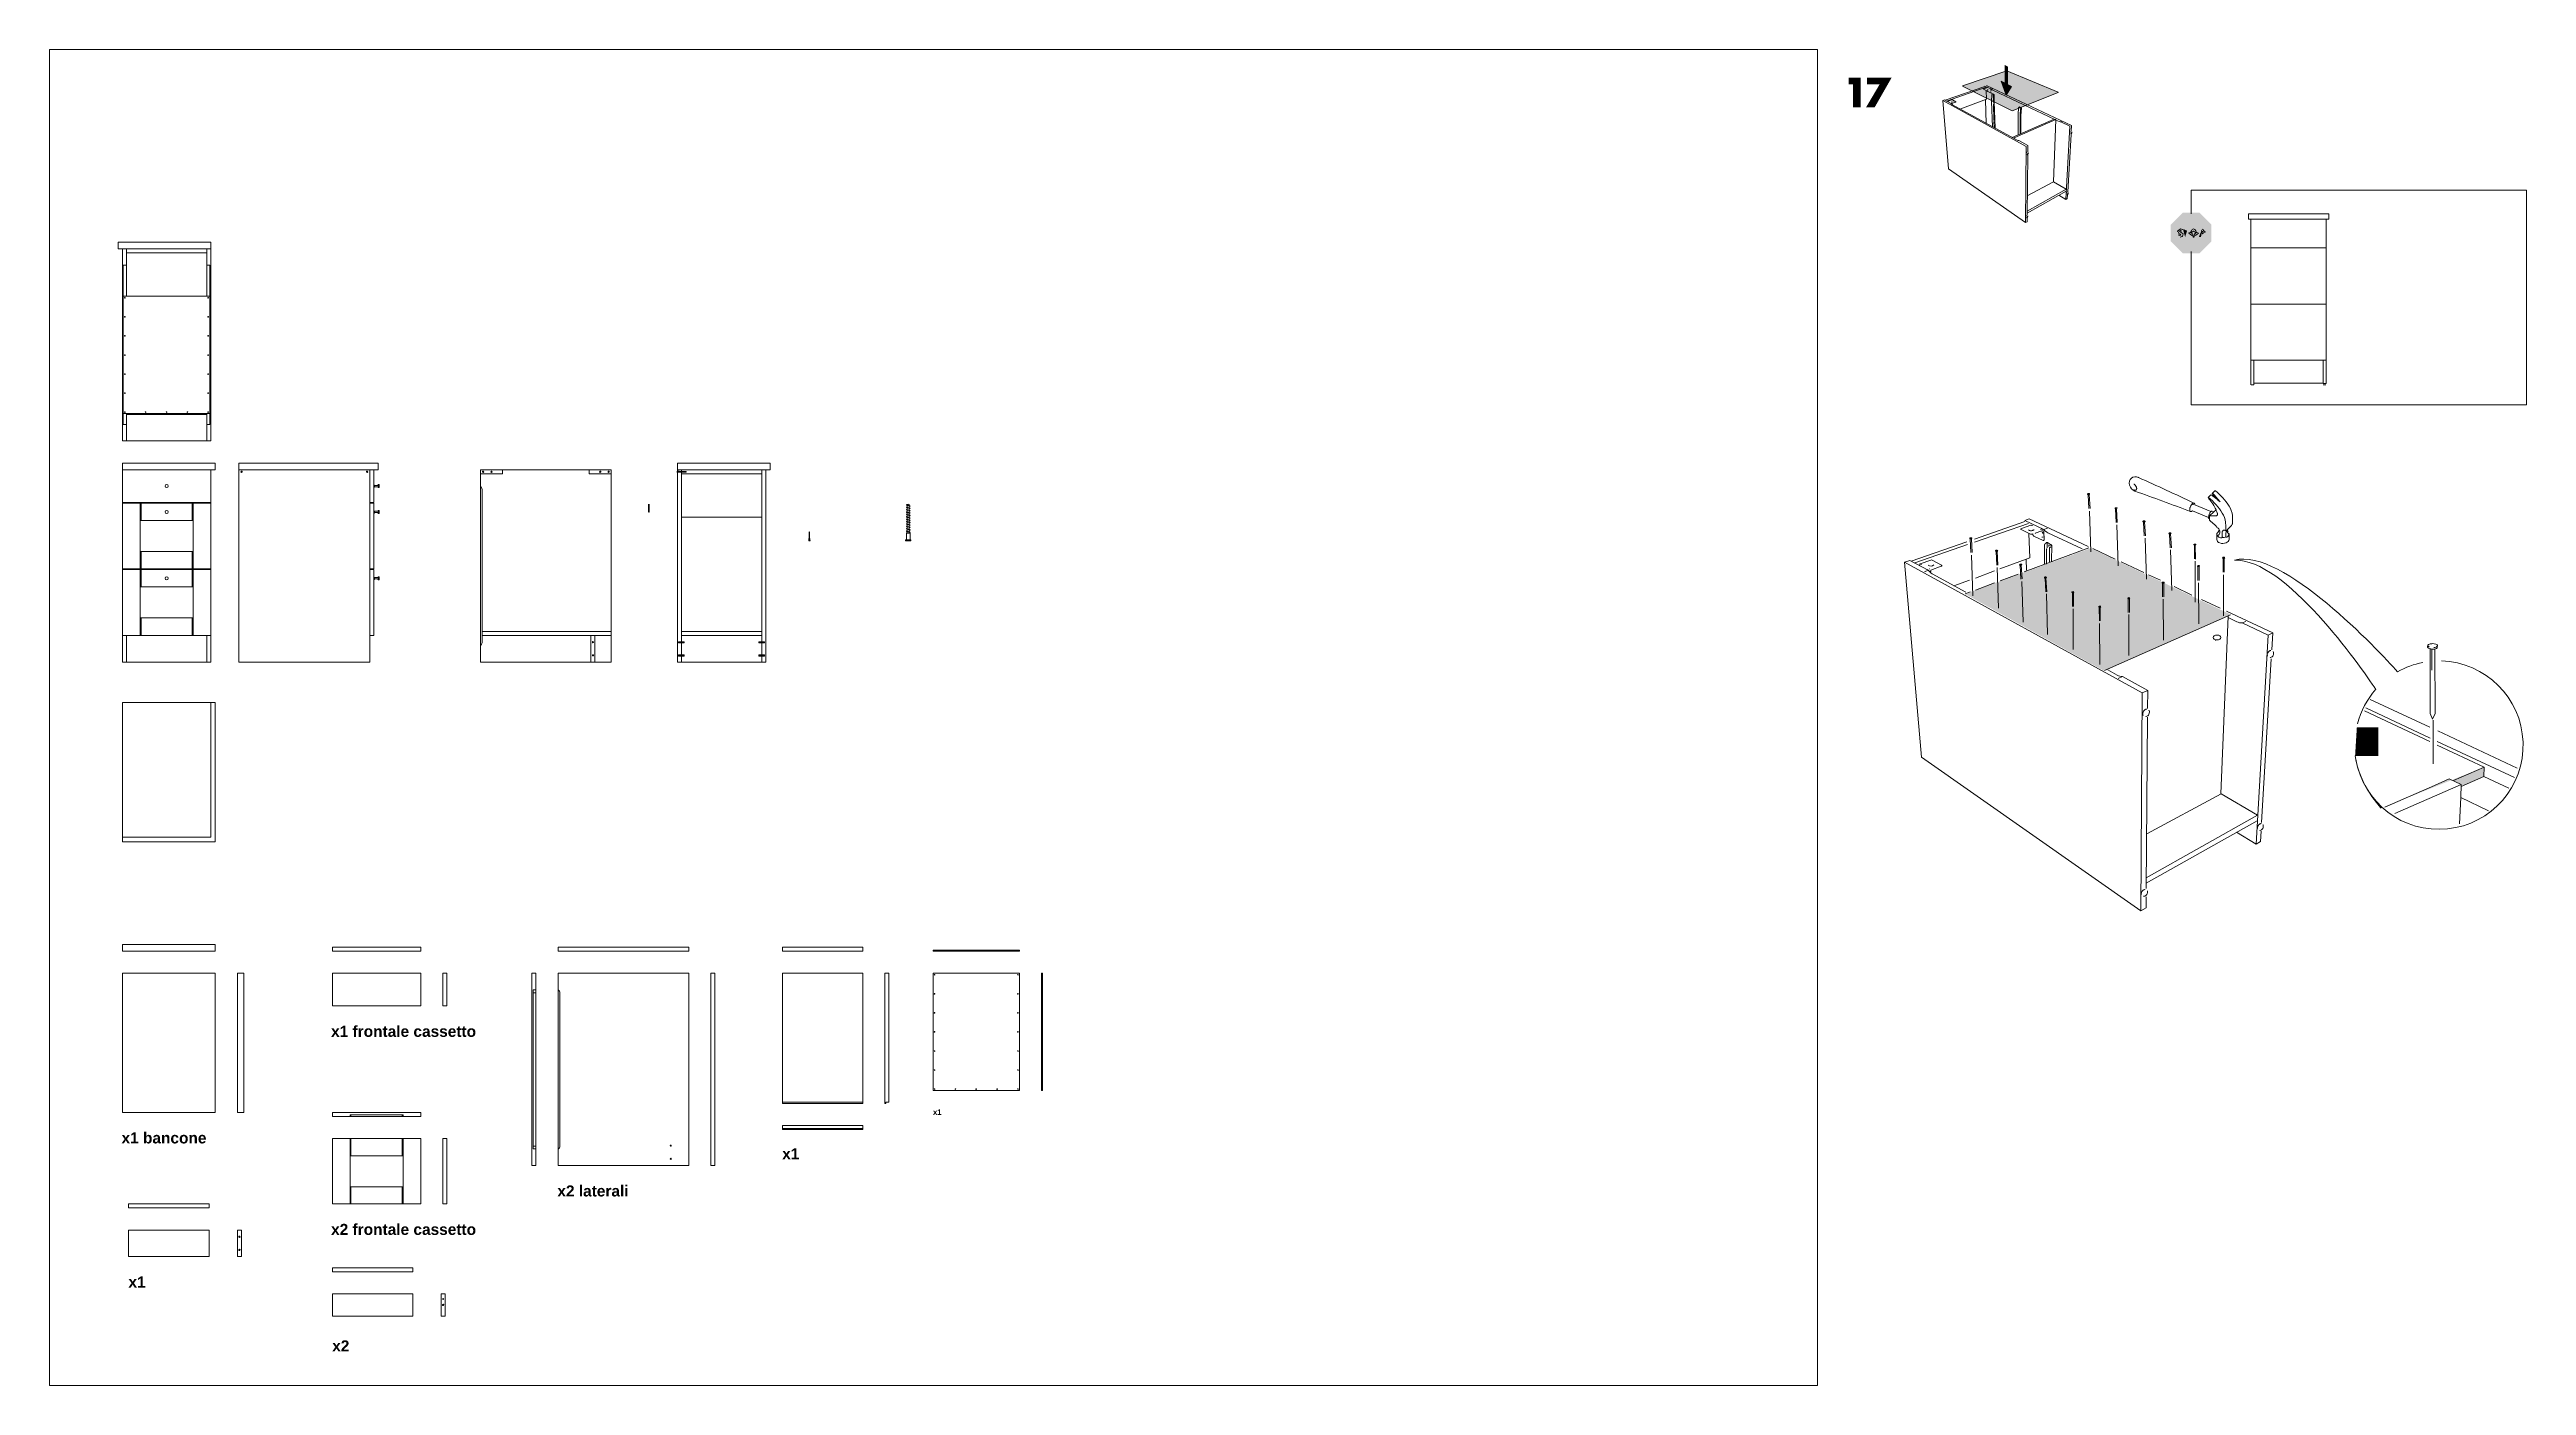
# Model space of a CAD drawing. Header units: metres. Extents: x -27.1 to 47.9, y -10.7 to 6.6.
# Drawn here: x -5.19 to 6.02, y -7.28 to -1.24 of the extents above; entities that cross this region are included whole.
import ezdxf

# ---------------------------------------------------------------- set-up
doc = ezdxf.new("R2010")
doc.units = ezdxf.units.M
doc.header["$MEASUREMENT"] = 0
for name, color, linetype, lineweight in [('0_Num_Penna__3', 3, 'Continuous', 18), ('0_Num_Penna__5', 5, 'Continuous', 18), ('0_Num_Penna__6', 6, 'Continuous', 18), ('0_Num_Penna__7', 7, 'Continuous', 18), ('A-FURN-BATH_Num_Penna__251_Num_Penna__251_Num_Penna__2_Num_Penna__251_Num_Penna__251_Num_Penna__251_Num_Penna__251_Num_Penna__251_Num_Penna__251_Num_Penna__251_Num_Penna__251_Num_Penna__251_Num_Penna__86', 86, 'Continuous', 18), ('A-FURN_Num_Penna__251_Num_Penna__251_Num_Penna__2_Num_Penna__251_Num_Penna__251_Num_Penna__251_Num_Penna__251_Num_Penna__251_Num_Penna__251_Num_Penna__251_Num_Penna__251_Num_Penna__3_Num_Penna__3_Num_Penna__3_Num_Penna__3', 3, 'Continuous', 18), ('A-FURN_Num_Penna__252_Num_Penna__252_Num_Penna__3_Num_Penna__252_Num_Penna__252_Num_Penna__252_Num_Penna__252_Num_Penna__252_Num_Penna__252_Num_Penna__5_Num_Penna__5_Num_Penna__5_Num_Penna__5_Num_Penna__5', 5, 'Continuous', 18), ('A-FURN_Num_Penna__8_Num_Penna__8_Num_Penna__8_Num_Penna__8_Num_Penna__8_Num_Penna__8_Num_Penna__8_Num_Penna__8_Num_Penna__8_Num_Penna__8_Num_Penna__82_Num_Penna__3', 3, 'Continuous', 18), ('A-FURN_Num_Penna__8_Num_Penna__8_Num_Penna__8_Num_Penna__8_Num_Penna__8_Num_Penna__8_Num_Penna__8_Num_Penna__8_Num_Penna__8_Num_Penna__8_Num_Penna__82_Num_Penna__82', 82, 'Continuous', 18), ('A-SECT-PATT_Num_Penna__6_Num_Penna__6_Num_Penna__6_Num_Penna__6_Num_Penna__6_Num_Penna__6_Num_Penna__3_Num_Penna__3_Num_Penna__3_Num_Penna__3_Num_Penna__3_Num_Penna__5', 5, 'Continuous', 18), ('A-SECT-PATT_Num_Penna__6_Num_Penna__6_Num_Penna__6_Num_Penna__6_Num_Penna__6_Num_Penna__6_Num_Penna__5_Num_Penna__5_Num_Penna__5_Num_Penna__5_Num_Penna__5_Num_Penna__5', 5, 'Continuous', 18), ('A-SECT-PATT_Num_Penna__6_Num_Penna__6_Num_Penna__6_Num_Penna__6_Num_Penna__6_Num_Penna__6_Num_Penna__6_Num_Penna__6_Num_Penna__6_Num_Penna__3_Num_Penna__3_Num_Penna__5', 5, 'Continuous', 18), ('A-SECT-PATT_Num_Penna__6_Num_Penna__6_Num_Penna__6_Num_Penna__6_Num_Penna__6_Num_Penna__6_Num_Penna__6_Num_Penna__6_Num_Penna__6_Num_Penna__6_Num_Penna__6_Num_Penna__3', 3, 'Continuous', 18), ('A-SECT-PATT_Num_Penna__6_Num_Penna__6_Num_Penna__6_Num_Penna__6_Num_Penna__6_Num_Penna__6_Num_Penna__6_Num_Penna__6_Num_Penna__6_Num_Penna__6_Num_Penna__6_Num_Penna__6', 6, 'Continuous', 18), ('A-SECT-PATT_Num_Penna__6_Num_Penna__6_Num_Penna__6_Num_Penna__6_Num_Penna__6_Num_Penna__6_Num_Penna__6_Num_Penna__6_Num_Penna__6_Num_Penna__6_Num_Penna__6_Num_Penna__6_Num_Penna__6_Num_Penna__6', 6, 'Continuous', 18), ('filatura_Num_Penna__8', 8, 'Continuous', 18), ('particolari_Num_Penna__6', 6, 'Continuous', 18), ('PDF _Geometria_Num_Penna__7', 7, 'Continuous', 18), ('PDF10_Solid Fills_Num_Penna__5_Num_Penna__5_Num_Penna__5_Num_Penna__5_Num_Penna__5_Num_Penna__5_Num_Penna__5_Num_Penna__5', 5, 'Continuous', 18), ('PDF10_Solid Fills_Num_Penna__5_Num_Penna__5_Num_Penna__5_Num_Penna__5_Num_Penna__5_Num_Penna__5_Num_Penna__5_Num_Penna__6', 6, 'Continuous', 18), ('PDF16_Geometry_Num_Penna__5_Num_Penna__5_Num_Penna__5_Num_Penna__5_Num_Penna__5_Num_Penna__5_Num_Penna__5_Num_Penna__5_Num_Penna__5_Num_Penna__5_Num_Penna__5_Num_Penna__5', 5, 'Continuous', 18), ('PDF16_Geometry_Num_Penna__6_Num_Penna__6_Num_Penna__6_Num_Penna__6_Num_Penna__6_Num_Penna__6_Num_Penna__6_Num_Penna__6_Num_Penna__6_Num_Penna__6_Num_Penna__6_Num_Penna__6_Num_Penna__6_Num_Penna__6', 6, 'Continuous', 18), ('PDF22_Geometry_Num_Penna__7_Num_Penna__7_Num_Penna__6_Num_Penna__6_Num_Penna__6', 6, 'Continuous', 18), ('PDF_Geometry_Num_Penna__7_Num_Penna__7_Num_Penna__3_Num_Penna__6_Num_Penna__6_Num_Penna__6_Num_Penna__6_Num_Penna__6_Num_Penna__6_Num_Penna__6_Num_Penna__6_Num_Penna__6_Num_Penna__6_Num_Penna__6', 6, 'Continuous', 18), ('PDF_Working_Num_Penna__7_Num_Penna__7_Num_Penna__7_Num_Penna__7_Num_Penna__7_Num_Penna__7', 7, 'Continuous', 18)]:
    doc.layers.add(name, color=color, linetype=linetype, lineweight=lineweight)
doc.layers.add('PDF_Working_Num_Penna__1_Num_Penna__1_Num_Penna__1_Num_Penna__1_Num_Penna__1_Num_Penna__1', color=7, linetype='Continuous', lineweight=18, true_color=0xd1d2d4)
doc.styles.add('GENERATED_STYLE_1', font='Arial')
doc.styles.add('GENERATED_STYLE_2', font='Arial')

msp = doc.modelspace()

# ---------------------------------------------------------------- texts
at = {"layer": 'A-FURN-BATH_Num_Penna__251_Num_Penna__251_Num_Penna__2_Num_Penna__251_Num_Penna__251_Num_Penna__251_Num_Penna__251_Num_Penna__251_Num_Penna__251_Num_Penna__251_Num_Penna__251_Num_Penna__251_Num_Penna__86', "color": 86, "linetype": 'Continuous', "lineweight": 18, "char_height": 0.05, "attachment_point": 2, "style": 'GENERATED_STYLE_2'}
for s, insert in [('\\A1;{\\pqc;\\fArial|b1|i0|c0|p34;x1 frontale cassetto\\P\\pqc;\\fArial|b1|i0|c0|p34;}', (-3.584, -5.657)), ('\\A1;{\\pqc;\\fArial|b1|i0|c0|p34;x1 bancone\\P\\pqc;\\fArial|b1|i0|c0|p34;}', (-4.668, -6.139)), ('\\A1;{\\pqc;\\fArial|b1|i0|c0|p34;x1\\P\\pqc;\\fArial|b1|i0|c0|p34;}', (-1.832, -6.211)), ('\\A1;{\\pqc;\\fArial|b1|i0|c0|p34;x2 laterali\\P\\pqc;\\fArial|b1|i0|c0|p34;\\P\\pqc;\\fArial|b1|i0|c0|p34;}', (-2.727, -6.379)), ('\\A1;{\\pqc;\\fArial|b1|i0|c0|p34;x2 frontale cassetto\\P\\pqc;\\fArial|b1|i0|c0|p34;}', (-3.584, -6.553)), ('\\A1;{\\pqc;\\fArial|b1|i0|c0|p34;x1\\P\\pqc;\\fArial|b1|i0|c0|p34;}', (-4.79, -6.791)), ('\\A1;{\\pqc;\\fArial|b1|i0|c0|p34;x2\\P\\pqc;\\fArial|b1|i0|c0|p34;}', (-3.868, -7.08))]:
    msp.add_mtext(s, dxfattribs=dict(at, insert=insert))
at = {"layer": 'PDF22_Geometry_Num_Penna__7_Num_Penna__7_Num_Penna__6_Num_Penna__6_Num_Penna__6', "color": 6, "linetype": 'Continuous', "lineweight": 18, "insert": (-1.169, -6.035), "char_height": 0.025, "attachment_point": 2, "style": 'GENERATED_STYLE_2'}
msp.add_mtext('\\A1;{\\pqc;\\fArial|b1|i0|c0|p34;x1}', dxfattribs=at)
at = {"layer": 'PDF_Working_Num_Penna__7_Num_Penna__7_Num_Penna__7_Num_Penna__7_Num_Penna__7_Num_Penna__7', "color": 7, "linetype": 'Continuous', "lineweight": 18, "insert": (5.682, -4.26), "char_height": 0.00000321, "attachment_point": 7, "rotation": 90, "style": 'GENERATED_STYLE_1'}
msp.add_mtext('\\A1;{\\pql;\\fArial|b0|i0|c0|p34;101221}', dxfattribs=at)
at = {"layer": 'PDF_Working_Num_Penna__7_Num_Penna__7_Num_Penna__7_Num_Penna__7_Num_Penna__7_Num_Penna__7', "color": 7, "linetype": 'Continuous', "lineweight": 18, "insert": (5.136, -4.432), "char_height": 0.0000077, "attachment_point": 7, "style": 'GENERATED_STYLE_1'}
msp.add_mtext('\\A1;{\\pql;\\fArial|b0|i0|c0|p34;15x}', dxfattribs=at)

# ---------------------------------------------------------------- hatches: boundary and pattern name
at = {"layer": 'PDF_Working_Num_Penna__1_Num_Penna__1_Num_Penna__1_Num_Penna__1_Num_Penna__1_Num_Penna__1', "linetype": 'Continuous', "lineweight": 18, "true_color": 0xd1d2d4}
for points in [[(3.901, -1.434), (3.672, -1.337), (3.469, -1.405), (3.694, -1.517)], [(4.683, -3.796), (4.049, -3.496), (3.481, -3.703), (4.108, -4.05)], [(5.254, -4.306), (5.246, -4.436), (5.351, -4.436), (5.351, -4.306)], [(5.672, -4.54), (5.364, -4.672), (5.683, -4.545)], [(5.683, -4.545), (5.737, -4.57), (5.829, -4.529), (5.83, -4.487)]]:
    msp.add_hatch(color=254, dxfattribs=at).paths.add_polyline_path(points)
at = {"layer": 'PDF_Working_Num_Penna__7_Num_Penna__7_Num_Penna__7_Num_Penna__7_Num_Penna__7_Num_Penna__7', "linetype": 'Continuous', "lineweight": 18}
for points in [[(3.66, -1.415), (3.676, -1.423), (3.676, -1.318), (3.66, -1.309)], [(2.974, -1.397), (2.974, -1.502), (3.009, -1.502), (3.009, -1.367), (2.955, -1.367), (2.955, -1.397)], [(3.095, -1.397), (3.033, -1.502), (3.072, -1.502), (3.149, -1.367), (3.038, -1.367), (3.038, -1.397)], [(3.668, -1.447), (3.691, -1.407), (3.644, -1.383)], [(4.466, -1.978), (4.412, -2.032), (4.412, -2.108), (4.466, -2.162), (4.542, -2.162), (4.596, -2.108), (4.596, -2.032), (4.542, -1.978)], [(4.469, -2.06), (4.477, -2.088), (4.486, -2.06), (4.469, -2.052)], [(4.549, -2.088), (4.554, -2.052), (4.539, -2.088)]]:
    msp.add_hatch(color=7, dxfattribs=at).paths.add_polyline_path(points)

# ---------------------------------------------------------------- linework, layer by layer
at = {"layer": '0_Num_Penna__3', "color": 3, "linetype": 'Continuous', "lineweight": 18}
for p, q in [((-3.136, -3.159), (-3.236, -3.159)), ((-3.136, -3.141), (-3.136, -3.159)), ((-2.744, -3.141), (-2.744, -3.159)), ((-2.644, -3.159), (-2.744, -3.159)), ((-1.963, -3.159), (-2.327, -3.159)), ((-3.228, -3.873), (-2.644, -3.873)), ((-3.228, -3.891), (-2.644, -3.891)), ((-2.327, -3.873), (-1.963, -3.873)), ((-4.456, -4.804), (-4.856, -4.804))]:
    msp.add_line(p, q, dxfattribs=at)
at = {"layer": '0_Num_Penna__5', "color": 5, "linetype": 'Continuous', "lineweight": 18}
for p, q in [((-2.985, -5.508), (-2.998, -5.508)), ((-2.985, -6.201), (-2.998, -6.201))]:
    msp.add_line(p, q, dxfattribs=at)
for centre, radius in [((-3.224, -3.15), 0.002), ((-3.186, -3.15), 0.003), ((-2.694, -3.15), 0.003), ((-2.656, -3.15), 0.002), ((-2.727, -3.921), 0.0025), ((-2.727, -3.981), 0.0025), ((-2.375, -6.199), 0.0025), ((-2.375, -6.259), 0.0025), ((-4.327, -6.611), 0.00305), ((-4.327, -6.671), 0.003), ((-3.405, -6.92), 0.003), ((-3.405, -6.893), 0.002)]:
    msp.add_circle(centre, radius, dxfattribs=at)
at = {"layer": '0_Num_Penna__6', "color": 6, "linetype": 'Continuous', "lineweight": 18}
for p, q in [((-2.644, -3.141), (-2.764, -3.141)), ((-2.477, -3.298), (-2.471, -3.298)), ((-2.736, -3.891), (-2.736, -4.011)), ((-2.736, -3.891), (-2.718, -3.891)), ((-2.718, -3.891), (-2.718, -4.011)), ((-2.736, -4.011), (-2.718, -4.011)), ((-2.885, -5.301), (-2.885, -5.319)), ((-2.293, -5.301), (-2.293, -5.319)), ((-1.87, -5.301), (-1.87, -5.319)), ((-1.506, -5.301), (-1.506, -5.319)), ((-1.87, -6.008), (-1.87, -5.419)), ((-1.87, -5.419), (-1.506, -5.419)), ((-1.506, -6.008), (-1.506, -5.419)), ((-1.388, -5.419), (-1.406, -5.419)), ((-1.506, -6.008), (-1.87, -6.008)), ((-1.402, -6.008), (-1.406, -6.008)), ((-1.402, -6.003), (-1.388, -6.003)), ((-1.87, -6.108), (-1.87, -6.126)), ((-1.506, -6.108), (-1.506, -6.126)), ((-3.406, -6.167), (-3.388, -6.167)), ((-2.384, -6.289), (-2.366, -6.289)), ((-4.828, -6.463), (-4.464, -6.463)), ((-4.828, -6.481), (-4.828, -6.463)), ((-4.828, -6.481), (-4.464, -6.481)), ((-4.464, -6.481), (-4.464, -6.463)), ((-3.406, -6.463), (-3.388, -6.463)), ((-4.828, -6.581), (-4.464, -6.581)), ((-4.828, -6.701), (-4.828, -6.581)), ((-4.464, -6.581), (-4.464, -6.701)), ((-4.336, -6.581), (-4.336, -6.701)), ((-4.336, -6.581), (-4.318, -6.581)), ((-4.318, -6.581), (-4.318, -6.701)), ((-4.464, -6.701), (-4.828, -6.701)), ((-4.336, -6.701), (-4.318, -6.701)), ((-3.906, -6.752), (-3.542, -6.752)), ((-3.906, -6.77), (-3.906, -6.752)), ((-3.906, -6.77), (-3.542, -6.77)), ((-3.542, -6.77), (-3.542, -6.752)), ((-3.906, -6.87), (-3.542, -6.87)), ((-3.906, -6.97), (-3.906, -6.87)), ((-3.542, -6.87), (-3.542, -6.97)), ((-3.414, -6.87), (-3.414, -6.97)), ((-3.414, -6.87), (-3.396, -6.87)), ((-3.396, -6.87), (-3.396, -6.97)), ((-3.542, -6.97), (-3.906, -6.97)), ((-3.414, -6.97), (-3.396, -6.97))]:
    msp.add_line(p, q, dxfattribs=at)
for centre, start, end in [((-3.244, -3.23), 0, 61.3013), ((-3.244, -3.923), 298.6987, 0), ((-2.892, -5.508), 0, 61.3013), ((-2.892, -6.201), 298.6987, 0)]:
    msp.add_arc(centre, 0.0154, start, end, dxfattribs=at)
at = {"layer": '0_Num_Penna__7', "color": 7, "linetype": 'Continuous', "lineweight": 18}
for p, q in [((-2.34, -3.92), (-2.339, -3.919)), ((-2.34, -3.92), (-2.34, -3.923)), ((-2.33, -3.919), (-2.339, -3.919)), ((-2.33, -3.919), (-2.316, -3.919)), ((-2.316, -3.919), (-2.315, -3.92)), ((-2.315, -3.923), (-2.315, -3.92)), ((-1.976, -3.92), (-1.975, -3.919)), ((-1.976, -3.92), (-1.976, -3.923)), ((-1.966, -3.919), (-1.975, -3.919)), ((-1.966, -3.919), (-1.952, -3.919)), ((-1.952, -3.919), (-1.951, -3.92)), ((-1.951, -3.923), (-1.951, -3.92)), ((-2.339, -3.924), (-2.34, -3.923)), ((-2.34, -3.98), (-2.339, -3.979)), ((-2.34, -3.98), (-2.34, -3.983)), ((-2.339, -3.984), (-2.34, -3.983)), ((-2.339, -3.924), (-2.316, -3.924)), ((-2.33, -3.979), (-2.339, -3.979)), ((-2.339, -3.984), (-2.316, -3.984)), ((-2.33, -3.979), (-2.316, -3.979)), ((-2.316, -3.924), (-2.315, -3.923)), ((-2.316, -3.979), (-2.315, -3.98)), ((-2.316, -3.984), (-2.315, -3.983)), ((-2.315, -3.983), (-2.315, -3.98)), ((-1.975, -3.924), (-1.976, -3.923)), ((-1.976, -3.98), (-1.975, -3.979)), ((-1.976, -3.98), (-1.976, -3.983)), ((-1.975, -3.984), (-1.976, -3.983)), ((-1.975, -3.924), (-1.952, -3.924)), ((-1.966, -3.979), (-1.975, -3.979)), ((-1.975, -3.984), (-1.952, -3.984)), ((-1.966, -3.979), (-1.952, -3.979)), ((-1.952, -3.924), (-1.951, -3.923)), ((-1.952, -3.979), (-1.951, -3.98)), ((-1.952, -3.984), (-1.951, -3.983)), ((-1.951, -3.983), (-1.951, -3.98))]:
    msp.add_line(p, q, dxfattribs=at)
at = {"layer": 'A-FURN_Num_Penna__251_Num_Penna__251_Num_Penna__2_Num_Penna__251_Num_Penna__251_Num_Penna__251_Num_Penna__251_Num_Penna__251_Num_Penna__251_Num_Penna__251_Num_Penna__251_Num_Penna__3_Num_Penna__3_Num_Penna__3_Num_Penna__3', "color": 3, "linetype": 'Continuous', "lineweight": 18}
for p, q in [((-3.826, -6.067), (-3.822, -6.067)), ((-3.59, -6.067), (-3.586, -6.067))]:
    msp.add_line(p, q, dxfattribs=at)
at = {"layer": 'A-FURN_Num_Penna__252_Num_Penna__252_Num_Penna__3_Num_Penna__252_Num_Penna__252_Num_Penna__252_Num_Penna__252_Num_Penna__252_Num_Penna__252_Num_Penna__5_Num_Penna__5_Num_Penna__5_Num_Penna__5_Num_Penna__5', "color": 5, "linetype": 'Continuous', "lineweight": 18}
for centre in [(-4.845, -2.363), (-4.845, -2.449), (-4.468, -2.363), (-4.468, -2.449), (-4.845, -2.535), (-4.468, -2.535), (-4.845, -2.622), (-4.468, -2.622), (-4.845, -2.708), (-4.845, -2.794), (-4.468, -2.708), (-4.468, -2.794), (-4.845, -2.88), (-4.751, -2.88), (-4.656, -2.88), (-4.562, -2.88), (-4.468, -2.88), (-1.181, -5.426), (-0.804, -5.426), (-1.181, -5.512), (-1.181, -5.598), (-0.804, -5.512), (-0.804, -5.598), (-1.181, -5.684), (-0.804, -5.684), (-1.181, -5.771), (-0.804, -5.771), (-1.181, -5.857), (-0.804, -5.857), (-1.181, -5.943), (-1.087, -5.943), (-0.993, -5.943), (-0.898, -5.943), (-0.804, -5.943)]:
    msp.add_circle(centre, 0.0015, dxfattribs=at)
at = {"layer": 'A-FURN_Num_Penna__8_Num_Penna__8_Num_Penna__8_Num_Penna__8_Num_Penna__8_Num_Penna__8_Num_Penna__8_Num_Penna__8_Num_Penna__8_Num_Penna__8_Num_Penna__82_Num_Penna__3', "color": 3, "linetype": 'Continuous', "lineweight": 18}
msp.add_line((-4.456, -4.194), (-4.456, -4.804), dxfattribs=at)
at = {"layer": 'A-FURN_Num_Penna__8_Num_Penna__8_Num_Penna__8_Num_Penna__8_Num_Penna__8_Num_Penna__8_Num_Penna__8_Num_Penna__8_Num_Penna__8_Num_Penna__8_Num_Penna__82_Num_Penna__82', "color": 82, "linetype": 'Continuous', "lineweight": 18}
for p, q in [((-5.186, -1.24), (2.814, -1.24)), ((-5.186, -7.284), (-5.186, -1.24)), ((2.814, -1.24), (2.814, -7.284)), ((2.814, -7.284), (-5.186, -7.284))]:
    msp.add_line(p, q, dxfattribs=at)
at = {"layer": 'A-SECT-PATT_Num_Penna__6_Num_Penna__6_Num_Penna__6_Num_Penna__6_Num_Penna__6_Num_Penna__6_Num_Penna__3_Num_Penna__3_Num_Penna__3_Num_Penna__3_Num_Penna__3_Num_Penna__5', "color": 5, "linetype": 'Continuous', "lineweight": 18}
for p, q in [((-4.856, -3.289), (-4.856, -3.293)), ((-4.456, -3.289), (-4.456, -3.293)), ((-2.345, -3.289), (-2.345, -3.293)), ((-1.945, -3.289), (-1.945, -3.293)), ((-4.856, -3.589), (-4.856, -3.593)), ((-4.456, -3.589), (-4.456, -3.593)), ((-2.345, -3.589), (-2.345, -3.593)), ((-1.945, -3.589), (-1.945, -3.593))]:
    msp.add_line(p, q, dxfattribs=at)
at = {"layer": 'A-SECT-PATT_Num_Penna__6_Num_Penna__6_Num_Penna__6_Num_Penna__6_Num_Penna__6_Num_Penna__6_Num_Penna__5_Num_Penna__5_Num_Penna__5_Num_Penna__5_Num_Penna__5_Num_Penna__5', "color": 5, "linetype": 'Continuous', "lineweight": 18}
for centre in [(-4.656, -3.215), (-4.656, -3.332), (-4.656, -3.632)]:
    msp.add_circle(centre, 0.007, dxfattribs=at)
at = {"layer": 'A-SECT-PATT_Num_Penna__6_Num_Penna__6_Num_Penna__6_Num_Penna__6_Num_Penna__6_Num_Penna__6_Num_Penna__6_Num_Penna__6_Num_Penna__6_Num_Penna__3_Num_Penna__3_Num_Penna__5', "color": 5, "linetype": 'Continuous', "lineweight": 18}
msp.add_line((-4.838, -3.011), (-4.474, -3.011), dxfattribs=at)
at = {"layer": 'A-SECT-PATT_Num_Penna__6_Num_Penna__6_Num_Penna__6_Num_Penna__6_Num_Penna__6_Num_Penna__6_Num_Penna__6_Num_Penna__6_Num_Penna__6_Num_Penna__6_Num_Penna__6_Num_Penna__3', "color": 3, "linetype": 'Continuous', "lineweight": 18}
msp.add_line((-2.327, -3.356), (-1.963, -3.356), dxfattribs=at)
at = {"layer": 'A-SECT-PATT_Num_Penna__6_Num_Penna__6_Num_Penna__6_Num_Penna__6_Num_Penna__6_Num_Penna__6_Num_Penna__6_Num_Penna__6_Num_Penna__6_Num_Penna__6_Num_Penna__6_Num_Penna__6', "color": 6, "linetype": 'Continuous', "lineweight": 18}
for p, q in [((-4.876, -2.111), (-4.876, -2.141)), ((-4.456, -2.111), (-4.876, -2.111)), ((-4.456, -2.111), (-4.456, -2.141)), ((-4.876, -2.141), (-4.456, -2.141)), ((-4.856, -2.141), (-4.856, -2.891)), ((-4.852, -2.216), (-4.852, -2.936)), ((-4.852, -2.216), (-4.838, -2.216)), ((-4.838, -2.141), (-4.838, -2.356)), ((-4.838, -2.159), (-4.474, -2.159)), ((-4.474, -2.141), (-4.474, -2.356)), ((-4.474, -2.216), (-4.461, -2.216)), ((-4.461, -2.216), (-4.461, -2.936)), ((-4.456, -2.141), (-4.456, -2.891)), ((-4.852, -2.356), (-4.461, -2.356)), ((-4.856, -2.891), (-4.856, -3.011)), ((-4.852, -2.887), (-4.838, -2.887)), ((-4.838, -2.887), (-4.838, -3.011)), ((-4.838, -2.887), (-4.474, -2.887)), ((-4.838, -2.891), (-4.474, -2.891)), ((-4.474, -2.887), (-4.474, -3.011)), ((-4.474, -2.887), (-4.461, -2.887)), ((-4.456, -2.891), (-4.456, -3.011)), ((-4.856, -3.011), (-4.838, -3.011)), ((-4.852, -2.936), (-4.838, -2.936)), ((-4.474, -2.936), (-4.461, -2.936)), ((-4.474, -3.011), (-4.456, -3.011)), ((-4.856, -3.111), (-4.436, -3.111)), ((-4.856, -3.111), (-4.856, -3.289)), ((-4.436, -3.111), (-4.436, -3.141)), ((-4.329, -3.111), (-3.699, -3.111)), ((-4.329, -3.111), (-4.329, -4.011)), ((-3.699, -3.111), (-3.699, -3.141)), ((-2.345, -3.111), (-1.925, -3.111)), ((-2.345, -3.111), (-2.345, -3.289)), ((-1.925, -3.111), (-1.925, -3.141)), ((-4.436, -3.141), (-4.856, -3.141)), ((-4.456, -3.141), (-4.456, -3.289)), ((-3.699, -3.141), (-4.329, -3.141)), ((-3.737, -3.141), (-3.737, -3.891)), ((-3.719, -3.141), (-3.719, -3.289)), ((-3.236, -3.141), (-3.236, -4.011)), ((-2.644, -3.141), (-3.236, -3.141)), ((-3.228, -3.23), (-3.228, -3.923)), ((-2.644, -3.141), (-2.644, -4.011)), ((-1.925, -3.141), (-2.345, -3.141)), ((-2.327, -3.141), (-2.327, -3.149)), ((-2.327, -3.152), (-2.327, -3.891)), ((-1.963, -3.141), (-1.963, -4.011)), ((-1.945, -3.141), (-1.945, -3.289)), ((-4.456, -3.289), (-4.856, -3.289)), ((-4.456, -3.293), (-4.856, -3.293)), ((-4.856, -3.293), (-4.856, -3.589)), ((-4.776, -3.293), (-4.776, -3.589)), ((-4.772, -3.293), (-4.772, -3.371)), ((-4.54, -3.293), (-4.54, -3.371)), ((-4.536, -3.293), (-4.536, -3.589)), ((-4.456, -3.293), (-4.456, -3.589)), ((-3.719, -3.289), (-3.737, -3.289)), ((-3.719, -3.293), (-3.737, -3.293)), ((-3.719, -3.293), (-3.719, -3.589)), ((-2.345, -3.293), (-2.345, -3.589)), ((-2.327, -3.293), (-2.327, -3.891)), ((-1.945, -3.293), (-1.945, -3.589)), ((-4.536, -3.371), (-4.776, -3.371)), ((-4.536, -3.511), (-4.776, -3.511)), ((-4.772, -3.511), (-4.772, -3.589)), ((-4.54, -3.511), (-4.54, -3.589)), ((-4.856, -3.589), (-4.456, -3.589)), ((-4.856, -3.593), (-4.456, -3.593)), ((-4.856, -3.593), (-4.856, -4.011)), ((-4.776, -3.593), (-4.776, -3.891)), ((-4.536, -3.671), (-4.776, -3.671)), ((-4.772, -3.593), (-4.772, -3.671)), ((-4.54, -3.593), (-4.54, -3.671)), ((-4.536, -3.593), (-4.536, -3.891)), ((-4.456, -3.593), (-4.456, -4.011)), ((-3.737, -3.589), (-3.719, -3.589)), ((-3.737, -3.593), (-3.719, -3.593)), ((-3.719, -3.593), (-3.719, -3.891)), ((-2.345, -3.593), (-2.345, -4.011)), ((-2.327, -3.593), (-2.327, -3.891)), ((-1.945, -3.593), (-1.945, -4.011)), ((-4.456, -3.891), (-4.856, -3.891)), ((-4.838, -3.891), (-4.838, -4.011)), ((-4.536, -3.811), (-4.776, -3.811)), ((-4.772, -3.811), (-4.772, -3.891)), ((-4.54, -3.811), (-4.54, -3.891)), ((-4.474, -3.891), (-4.474, -4.011)), ((-4.329, -3.891), (-4.329, -4.011)), ((-3.719, -3.891), (-3.737, -3.891)), ((-3.737, -3.891), (-3.737, -4.011)), ((-1.963, -3.891), (-2.327, -3.891)), ((-2.327, -3.891), (-2.327, -4.011)), ((-4.456, -4.011), (-4.856, -4.011)), ((-3.737, -4.011), (-4.329, -4.011)), ((-2.644, -4.011), (-3.236, -4.011)), ((-1.945, -4.011), (-2.345, -4.011)), ((-4.856, -4.194), (-4.856, -4.824)), ((-4.856, -4.194), (-4.436, -4.194)), ((-4.436, -4.194), (-4.436, -4.824)), ((-4.856, -4.824), (-4.436, -4.824)), ((-4.856, -5.289), (-4.436, -5.289)), ((-4.856, -5.289), (-4.856, -5.319)), ((-4.436, -5.319), (-4.856, -5.319)), ((-4.436, -5.289), (-4.436, -5.319)), ((-3.906, -5.301), (-3.906, -5.319)), ((-3.506, -5.301), (-3.906, -5.301)), ((-3.506, -5.319), (-3.906, -5.319)), ((-3.506, -5.301), (-3.506, -5.319)), ((-2.293, -5.301), (-2.885, -5.301)), ((-2.293, -5.319), (-2.885, -5.319)), ((-1.87, -5.301), (-1.506, -5.301)), ((-1.87, -5.319), (-1.506, -5.319)), ((-4.856, -5.419), (-4.856, -6.049)), ((-4.856, -5.419), (-4.436, -5.419)), ((-4.436, -5.419), (-4.436, -6.049)), ((-4.336, -6.049), (-4.336, -5.419)), ((-4.306, -5.419), (-4.336, -5.419)), ((-4.306, -5.419), (-4.306, -6.049)), ((-3.506, -5.419), (-3.906, -5.419)), ((-3.906, -5.419), (-3.906, -5.567)), ((-3.506, -5.419), (-3.506, -5.567)), ((-3.388, -5.419), (-3.406, -5.419)), ((-3.406, -5.419), (-3.406, -5.567)), ((-3.388, -5.419), (-3.388, -5.567)), ((-3.003, -5.419), (-3.003, -6.289)), ((-3.003, -5.419), (-2.985, -5.419)), ((-2.985, -5.419), (-2.985, -6.289)), ((-2.885, -5.419), (-2.885, -6.289)), ((-2.293, -5.419), (-2.885, -5.419)), ((-2.293, -5.419), (-2.293, -6.289)), ((-2.193, -5.419), (-2.193, -6.289)), ((-2.175, -5.419), (-2.193, -5.419)), ((-2.175, -5.419), (-2.175, -6.289)), ((-1.406, -5.419), (-1.406, -6.008)), ((-1.388, -5.419), (-1.388, -6.003)), ((-1.188, -5.419), (-1.188, -5.95)), ((-1.188, -5.419), (-0.797, -5.419)), ((-0.797, -5.419), (-0.797, -5.95)), ((-3.506, -5.567), (-3.906, -5.567)), ((-3.388, -5.567), (-3.406, -5.567)), ((-2.998, -5.494), (-2.998, -6.214)), ((-2.998, -5.494), (-2.985, -5.494)), ((-2.877, -5.508), (-2.877, -6.201)), ((-4.856, -6.049), (-4.436, -6.049)), ((-4.306, -6.049), (-4.336, -6.049)), ((-1.87, -6.003), (-1.506, -6.003)), ((-1.402, -6.008), (-1.402, -6.003)), ((-1.188, -5.95), (-1.175, -5.95)), ((-1.175, -5.95), (-0.811, -5.95)), ((-0.811, -5.95), (-0.797, -5.95)), ((-1.87, -6.108), (-1.506, -6.108)), ((-1.87, -6.121), (-1.506, -6.121)), ((-1.87, -6.126), (-1.506, -6.126)), ((-3.506, -6.167), (-3.906, -6.167)), ((-3.906, -6.167), (-3.906, -6.463)), ((-3.826, -6.167), (-3.826, -6.463)), ((-3.586, -6.245), (-3.826, -6.245)), ((-3.822, -6.167), (-3.822, -6.245)), ((-3.59, -6.167), (-3.59, -6.245)), ((-3.586, -6.167), (-3.586, -6.463)), ((-3.506, -6.167), (-3.506, -6.463)), ((-3.406, -6.167), (-3.406, -6.463)), ((-3.388, -6.167), (-3.388, -6.463)), ((-2.998, -6.214), (-2.985, -6.214)), ((-3.586, -6.385), (-3.826, -6.385)), ((-3.822, -6.385), (-3.822, -6.463)), ((-3.59, -6.385), (-3.59, -6.463)), ((-3.003, -6.289), (-2.985, -6.289)), ((-2.293, -6.289), (-2.885, -6.289)), ((-2.175, -6.289), (-2.193, -6.289)), ((-3.906, -6.463), (-3.506, -6.463))]:
    msp.add_line(p, q, dxfattribs=at)
at = {"layer": 'A-SECT-PATT_Num_Penna__6_Num_Penna__6_Num_Penna__6_Num_Penna__6_Num_Penna__6_Num_Penna__6_Num_Penna__6_Num_Penna__6_Num_Penna__6_Num_Penna__6_Num_Penna__6_Num_Penna__6_Num_Penna__6_Num_Penna__6', "color": 6, "linetype": 'Continuous', "lineweight": 18}
for p, q in [((-3.826, -6.059), (-3.826, -6.067)), ((-3.822, -6.059), (-3.822, -6.067)), ((-3.59, -6.059), (-3.59, -6.067)), ((-3.586, -6.059), (-3.586, -6.067))]:
    msp.add_line(p, q, dxfattribs=at)
at = {"layer": 'filatura_Num_Penna__8', "color": 8, "linetype": 'Continuous', "lineweight": 18}
for p, q in [((-2.34, -3.92), (-2.315, -3.92)), ((-2.339, -3.924), (-2.339, -3.919)), ((-2.316, -3.919), (-2.316, -3.924)), ((-1.976, -3.92), (-1.951, -3.92)), ((-1.975, -3.924), (-1.975, -3.919)), ((-1.952, -3.919), (-1.952, -3.924)), ((-2.34, -3.923), (-2.315, -3.923)), ((-2.34, -3.98), (-2.315, -3.98)), ((-2.34, -3.983), (-2.315, -3.983)), ((-2.339, -3.984), (-2.339, -3.979)), ((-2.316, -3.979), (-2.316, -3.984)), ((-1.976, -3.923), (-1.951, -3.923)), ((-1.976, -3.98), (-1.951, -3.98)), ((-1.976, -3.983), (-1.951, -3.983)), ((-1.975, -3.984), (-1.975, -3.979)), ((-1.952, -3.979), (-1.952, -3.984))]:
    msp.add_line(p, q, dxfattribs=at)
at = {"layer": 'particolari_Num_Penna__6', "color": 6, "linetype": 'Continuous', "lineweight": 18}
for p, q in [((-2.477, -3.298), (-2.476, -3.299)), ((-2.476, -3.299), (-2.476, -3.331)), ((-2.476, -3.331), (-2.474, -3.333)), ((-2.474, -3.333), (-2.472, -3.331)), ((-2.472, -3.299), (-2.471, -3.298)), ((-2.472, -3.331), (-2.472, -3.299))]:
    msp.add_line(p, q, dxfattribs=at)
at = {"layer": 'PDF _Geometria_Num_Penna__7', "color": 7, "linetype": 'Continuous', "lineweight": 18, "flags": 128}
for points in [[(-2.345, -3.153), (-2.345, -3.147), (-2.346, -3.147), (-2.346, -3.153)], [(-1.745, -3.462), (-1.751, -3.462), (-1.751, -3.463), (-1.745, -3.463)], [(-1.289, -3.458), (-1.313, -3.458), (-1.313, -3.463), (-1.289, -3.463)]]:
    msp.add_lwpolyline(points, close=True, dxfattribs=at)
for points in [[(-2.338, -3.148), (-2.345, -3.148), (-2.338, -3.148, -0.059883), (-2.336, -3.149), (-2.306, -3.149, -0.31778), (-2.306, -3.152), (-2.336, -3.152, -0.012634), (-2.337, -3.152, -0.02483), (-2.338, -3.152), (-2.345, -3.152), (-2.338, -3.152)], [(-1.294, -3.425, -0.02483), (-1.292, -3.428), (-1.292, -3.458), (-1.292, -3.428), (-1.309, -3.428), (-1.309, -3.458), (-1.309, -3.428, -0.059883), (-1.305, -3.421), (-1.305, -3.299, -0.31778), (-1.296, -3.299), (-1.296, -3.421, -0.012634), (-1.295, -3.422)]]:
    msp.add_lwpolyline(points, format="xyb", dxfattribs=at)
for points in [[(-1.292, -3.305), (-1.294, -3.304), (-1.308, -3.299), (-1.309, -3.3), (-1.308, -3.301), (-1.294, -3.306), (-1.292, -3.305), (-1.309, -3.3)], [(-1.292, -3.315), (-1.294, -3.315), (-1.308, -3.31), (-1.309, -3.311), (-1.308, -3.312), (-1.294, -3.317), (-1.292, -3.315), (-1.309, -3.311)], [(-1.292, -3.326), (-1.294, -3.325), (-1.308, -3.321), (-1.309, -3.322), (-1.308, -3.323), (-1.294, -3.327), (-1.292, -3.326), (-1.309, -3.322)], [(-1.292, -3.337), (-1.294, -3.336), (-1.308, -3.332), (-1.309, -3.333), (-1.308, -3.334), (-1.294, -3.338), (-1.292, -3.337), (-1.309, -3.333)], [(-1.292, -3.348), (-1.294, -3.347), (-1.308, -3.342), (-1.309, -3.344), (-1.308, -3.344), (-1.294, -3.349), (-1.292, -3.348), (-1.309, -3.344)], [(-1.292, -3.359), (-1.294, -3.358), (-1.308, -3.353), (-1.309, -3.354), (-1.308, -3.355), (-1.294, -3.36), (-1.292, -3.359), (-1.309, -3.354)], [(-1.292, -3.369), (-1.294, -3.369), (-1.308, -3.364), (-1.309, -3.365), (-1.308, -3.366), (-1.294, -3.371), (-1.292, -3.369), (-1.309, -3.365)], [(-1.292, -3.38), (-1.294, -3.379), (-1.308, -3.375), (-1.309, -3.376), (-1.308, -3.377), (-1.294, -3.382), (-1.292, -3.38), (-1.309, -3.376)], [(-1.292, -3.391), (-1.294, -3.39), (-1.308, -3.386), (-1.309, -3.387), (-1.308, -3.388), (-1.294, -3.392), (-1.292, -3.391), (-1.309, -3.387)], [(-1.292, -3.402), (-1.294, -3.401), (-1.308, -3.396), (-1.309, -3.398), (-1.308, -3.398), (-1.294, -3.403), (-1.292, -3.402), (-1.309, -3.398)], [(-1.292, -3.413), (-1.294, -3.412), (-1.308, -3.407), (-1.309, -3.409), (-1.308, -3.409), (-1.294, -3.414), (-1.292, -3.413), (-1.309, -3.409)], [(-1.292, -3.423), (-1.294, -3.423), (-1.308, -3.418), (-1.309, -3.419), (-1.308, -3.42), (-1.294, -3.425), (-1.292, -3.423), (-1.309, -3.419)]]:
    msp.add_lwpolyline(points, dxfattribs=at)
msp.add_lwpolyline([(-1.746, -3.453, -0.02483), (-1.746, -3.454), (-1.746, -3.462), (-1.746, -3.454), (-1.75, -3.454), (-1.75, -3.462), (-1.75, -3.454, -0.059883), (-1.749, -3.452), (-1.749, -3.423, -0.31778), (-1.747, -3.423), (-1.747, -3.452, -0.012634)], format="xyb", close=True, dxfattribs=at)
at = {"layer": 'PDF10_Solid Fills_Num_Penna__5_Num_Penna__5_Num_Penna__5_Num_Penna__5_Num_Penna__5_Num_Penna__5_Num_Penna__5_Num_Penna__5', "color": 5, "linetype": 'Continuous', "lineweight": 18}
for p, q in [((-4.318, -3.15), (-4.317, -3.149)), ((-4.318, -3.15), (-4.317, -3.151)), ((-4.316, -3.149), (-4.317, -3.149)), ((-4.316, -3.151), (-4.317, -3.151)), ((-4.316, -3.15), (-4.316, -3.149)), ((-4.316, -3.15), (-4.316, -3.151)), ((-3.75, -3.15), (-3.749, -3.149)), ((-3.75, -3.15), (-3.749, -3.151)), ((-3.749, -3.149), (-3.748, -3.149)), ((-3.749, -3.151), (-3.748, -3.151)), ((-3.748, -3.15), (-3.748, -3.149)), ((-3.748, -3.15), (-3.748, -3.151))]:
    msp.add_line(p, q, dxfattribs=at)
for centre in [(-4.317, -3.15), (-3.749, -3.15)]:
    msp.add_circle(centre, 0.003, dxfattribs=at)
at = {"layer": 'PDF10_Solid Fills_Num_Penna__5_Num_Penna__5_Num_Penna__5_Num_Penna__5_Num_Penna__5_Num_Penna__5_Num_Penna__5_Num_Penna__6', "color": 6, "linetype": 'Continuous', "lineweight": 18}
for p, q in [((-3.226, -3.15), (-3.225, -3.149)), ((-3.226, -3.15), (-3.225, -3.151)), ((-3.224, -3.149), (-3.225, -3.149)), ((-3.224, -3.151), (-3.225, -3.151)), ((-3.223, -3.15), (-3.224, -3.149)), ((-3.223, -3.15), (-3.224, -3.151)), ((-2.658, -3.15), (-2.657, -3.149)), ((-2.658, -3.15), (-2.657, -3.151)), ((-2.657, -3.149), (-2.656, -3.149)), ((-2.657, -3.151), (-2.656, -3.151)), ((-2.655, -3.15), (-2.656, -3.149)), ((-2.655, -3.15), (-2.656, -3.151))]:
    msp.add_line(p, q, dxfattribs=at)
for centre in [(-3.224, -3.15), (-2.656, -3.15)]:
    msp.add_circle(centre, 0.003, dxfattribs=at)
at = {"layer": 'PDF16_Geometry_Num_Penna__5_Num_Penna__5_Num_Penna__5_Num_Penna__5_Num_Penna__5_Num_Penna__5_Num_Penna__5_Num_Penna__5_Num_Penna__5_Num_Penna__5_Num_Penna__5_Num_Penna__5', "color": 5, "linetype": 'Continuous', "lineweight": 18}
for p, q in [((-3.715, -3.211), (-3.719, -3.211)), ((-3.719, -3.211), (-3.719, -3.22)), ((-3.715, -3.22), (-3.719, -3.22)), ((-3.715, -3.211), (-3.715, -3.22)), ((-3.702, -3.212), (-3.714, -3.212)), ((-3.702, -3.218), (-3.714, -3.218)), ((-3.698, -3.208), (-3.702, -3.212)), ((-3.698, -3.222), (-3.702, -3.218)), ((-3.694, -3.208), (-3.698, -3.208)), ((-3.698, -3.208), (-3.698, -3.222)), ((-3.694, -3.222), (-3.698, -3.222)), ((-3.694, -3.208), (-3.694, -3.222)), ((-3.715, -3.328), (-3.719, -3.328)), ((-3.719, -3.328), (-3.719, -3.337)), ((-3.715, -3.337), (-3.719, -3.337)), ((-3.715, -3.328), (-3.715, -3.337)), ((-3.702, -3.329), (-3.714, -3.329)), ((-3.702, -3.335), (-3.714, -3.335)), ((-3.698, -3.325), (-3.702, -3.329)), ((-3.698, -3.339), (-3.702, -3.335)), ((-3.694, -3.325), (-3.698, -3.325)), ((-3.698, -3.325), (-3.698, -3.339)), ((-3.694, -3.339), (-3.698, -3.339)), ((-3.694, -3.325), (-3.694, -3.339)), ((-3.715, -3.628), (-3.719, -3.628)), ((-3.719, -3.628), (-3.719, -3.637)), ((-3.715, -3.637), (-3.719, -3.637)), ((-3.715, -3.628), (-3.715, -3.637)), ((-3.702, -3.629), (-3.714, -3.629)), ((-3.702, -3.635), (-3.714, -3.635)), ((-3.698, -3.625), (-3.702, -3.629)), ((-3.698, -3.639), (-3.702, -3.635)), ((-3.694, -3.625), (-3.698, -3.625)), ((-3.698, -3.625), (-3.698, -3.639)), ((-3.694, -3.639), (-3.698, -3.639)), ((-3.694, -3.625), (-3.694, -3.639))]:
    msp.add_line(p, q, dxfattribs=at)
for centre, start, end in [((-3.714, -3.211), 180, 270), ((-3.714, -3.22), 90, 180), ((-3.714, -3.328), 180, 270), ((-3.714, -3.337), 90, 180), ((-3.714, -3.628), 180, 270), ((-3.714, -3.637), 90, 180)]:
    msp.add_arc(centre, 0.00148, start, end, dxfattribs=at)
at = {"layer": 'PDF16_Geometry_Num_Penna__6_Num_Penna__6_Num_Penna__6_Num_Penna__6_Num_Penna__6_Num_Penna__6_Num_Penna__6_Num_Penna__6_Num_Penna__6_Num_Penna__6_Num_Penna__6_Num_Penna__6_Num_Penna__6_Num_Penna__6', "color": 6, "linetype": 'Continuous', "lineweight": 18}
for p, q in [((-1.188, -5.315), (-1.188, -5.319)), ((-1.188, -5.315), (-0.797, -5.315)), ((-1.188, -5.319), (-0.797, -5.319)), ((-0.697, -5.419), (-0.693, -5.419)), ((-0.697, -5.419), (-0.697, -5.95)), ((-0.693, -5.419), (-0.693, -5.95)), ((-3.906, -6.049), (-3.906, -6.067)), ((-3.906, -6.049), (-3.506, -6.049)), ((-3.506, -6.067), (-3.506, -6.049)), ((-0.697, -5.95), (-0.693, -5.95)), ((-3.906, -6.067), (-3.826, -6.067)), ((-3.826, -6.059), (-3.586, -6.059)), ((-3.822, -6.067), (-3.59, -6.067)), ((-3.586, -6.067), (-3.506, -6.067))]:
    msp.add_line(p, q, dxfattribs=at)
at = {"layer": 'PDF_Geometry_Num_Penna__7_Num_Penna__7_Num_Penna__3_Num_Penna__6_Num_Penna__6_Num_Penna__6_Num_Penna__6_Num_Penna__6_Num_Penna__6_Num_Penna__6_Num_Penna__6_Num_Penna__6_Num_Penna__6_Num_Penna__6', "color": 6, "linetype": 'Continuous', "lineweight": 18}
msp.add_line((-0.797, -5.315), (-0.797, -5.319), dxfattribs=at)
at = {"layer": 'PDF_Working_Num_Penna__7_Num_Penna__7_Num_Penna__7_Num_Penna__7_Num_Penna__7_Num_Penna__7', "color": 7, "linetype": 'Continuous', "lineweight": 18, "flags": 128}
for points in [[(3.671, -1.337), (3.469, -1.404)], [(3.694, -1.517), (3.902, -1.435), (3.902, -1.433), (3.671, -1.337)], [(3.391, -1.469), (3.57, -1.407)], [(3.576, -1.41), (3.397, -1.473)], [(3.694, -1.517), (3.469, -1.406)], [(3.57, -1.405), (3.601, -1.419)], [(3.579, -1.465), (3.577, -1.426)], [(3.962, -1.61), (3.963, -1.583), (3.578, -1.403)], [(3.601, -1.475), (3.602, -1.443)], [(3.61, -1.479), (3.61, -1.448)], [(3.613, -1.477), (3.613, -1.444)], [(3.754, -2.023), (3.757, -1.679), (3.38, -1.471)], [(3.421, -1.484), (3.438, -1.478)], [(3.458, -1.509), (3.579, -1.465)], [(3.577, -1.574), (3.573, -1.467)], [(3.605, -1.589), (3.601, -1.475)], [(3.612, -1.561), (3.61, -1.486)], [(3.613, -1.593), (3.612, -1.565)], [(3.617, -1.595), (3.613, -1.477)], [(3.884, -1.555), (3.695, -1.638)], [(3.703, -1.642), (3.703, -1.64), (3.892, -1.557)], [(3.722, -1.534), (3.723, -1.502)], [(3.722, -1.626), (3.722, -1.534)], [(3.731, -1.539), (3.732, -1.507)], [(3.731, -1.623), (3.731, -1.539)], [(3.734, -1.538), (3.736, -1.503), (3.736, -1.503), (3.735, -1.504), (3.735, -1.504)], [(3.734, -1.621), (3.734, -1.538)], [(3.892, -1.557), (3.881, -1.839)], [(3.915, -1.567), (3.956, -1.587)], [(3.956, -1.587), (3.937, -1.918)], [(3.946, -1.884), (3.961, -1.624)], [(3.765, -1.717), (3.763, -1.988)], [(3.763, -1.902), (3.881, -1.838)], [(3.939, -1.872), (3.763, -1.971)], [(3.939, -1.881), (3.763, -1.98)], [(3.881, -1.838), (3.939, -1.872)], [(3.937, -1.918), (3.906, -1.899)], [(3.945, -1.898), (3.944, -1.914), (3.937, -1.918)], [(4.505, -1.983), (4.505, -1.876), (6.021, -1.876), (6.021, -2.847), (4.505, -2.847), (4.505, -2.154)], [(3.763, -2.001), (3.762, -2.019)], [(5.127, -1.984), (4.763, -1.984), (4.763, -2.008), (5.127, -2.008)], [(4.775, -2.008), (4.775, -2.751)], [(5.115, -2.008), (5.115, -2.751)], [(5.127, -1.984), (5.127, -2.008)], [(5.114, -2.137), (4.776, -2.137)], [(5.114, -2.392), (4.776, -2.392)], [(4.776, -2.645), (5.114, -2.645)], [(4.788, -2.645), (4.788, -2.751)], [(5.101, -2.645), (5.101, -2.751), (5.115, -2.751)], [(4.788, -2.75), (5.101, -2.75)], [(4.245, -3.232), (4.246, -3.232), (4.247, -3.233), (4.248, -3.233), (4.249, -3.233), (4.25, -3.233), (4.251, -3.233), (4.252, -3.233), (4.252, -3.233), (4.253, -3.233), (4.254, -3.233), (4.254, -3.233), (4.255, -3.233), (4.255, -3.233), (4.256, -3.232), (4.256, -3.232), (4.256, -3.231), (4.257, -3.231), (4.257, -3.23), (4.257, -3.23), (4.257, -3.229), (4.257, -3.228), (4.258, -3.228), (4.258, -3.227), (4.258, -3.226), (4.258, -3.225), (4.257, -3.225), (4.257, -3.224), (4.257, -3.223), (4.257, -3.222), (4.257, -3.221), (4.257, -3.22), (4.256, -3.219), (4.256, -3.218), (4.256, -3.217), (4.255, -3.216), (4.255, -3.216), (4.254, -3.215), (4.253, -3.214), (4.253, -3.213), (4.252, -3.212), (4.251, -3.211), (4.251, -3.21), (4.25, -3.209), (4.249, -3.209), (4.248, -3.208), (4.247, -3.207), (4.246, -3.207), (4.245, -3.206)], [(4.038, -3.254), (4.042, -3.316)], [(4.043, -3.253), (4.047, -3.316)], [(4.051, -3.512), (4.045, -3.328)], [(4.162, -3.318), (4.165, -3.38)], [(4.167, -3.318), (4.17, -3.38)], [(4.599, -3.329), (4.599, -3.329), (4.598, -3.329), (4.597, -3.329), (4.596, -3.329), (4.596, -3.329), (4.595, -3.33), (4.594, -3.33), (4.521, -3.3)], [(4.607, -3.332), (4.588, -3.35), (4.588, -3.364)], [(4.595, -3.255), (4.599, -3.258), (4.603, -3.261), (4.607, -3.264), (4.611, -3.267)], [(4.617, -3.322), (4.607, -3.332), (4.599, -3.329)], [(3.238, -3.554), (3.49, -3.467)], [(3.505, -3.454), (3.508, -3.516)], [(3.51, -3.454), (3.513, -3.516)], [(3.524, -3.455), (3.751, -3.376)], [(3.768, -3.384), (3.524, -3.469)], [(3.736, -3.407), (3.779, -3.392), (3.78, -3.392), (3.78, -3.392), (3.78, -3.392)], [(3.772, -3.363), (3.751, -3.371)], [(3.751, -3.371), (3.837, -3.411)], [(3.774, -3.54), (3.77, -3.429)], [(4.038, -3.488), (3.772, -3.363)], [(3.828, -3.417), (3.799, -3.428)], [(3.839, -3.458), (3.838, -3.42)], [(3.852, -3.494), (3.852, -3.494), (3.853, -3.494), (3.853, -3.472)], [(4.174, -3.576), (4.168, -3.391)], [(4.289, -3.378), (4.292, -3.44)], [(4.293, -3.378), (4.297, -3.44)], [(4.302, -3.636), (4.296, -3.451)], [(4.407, -3.432), (4.41, -3.494)], [(4.411, -3.431), (4.415, -3.494)], [(4.588, -3.37), (4.606, -3.386)], [(4.62, -3.431), (4.62, -3.457)], [(4.277, -5.137), (4.283, -4.151), (3.207, -3.559)], [(3.493, -3.48), (3.254, -3.563)], [(3.326, -3.595), (3.373, -3.578)], [(3.517, -3.712), (3.51, -3.527)], [(3.622, -3.511), (3.625, -3.573)], [(3.626, -3.51), (3.63, -3.573)], [(3.632, -3.767), (3.626, -3.583)], [(3.638, -3.59), (3.774, -3.54)], [(3.731, -3.573), (3.734, -3.636)], [(3.735, -3.573), (3.739, -3.635)], [(4.041, -3.495), (3.749, -3.603)], [(3.76, -3.595), (3.758, -3.546)], [(3.84, -3.569), (3.84, -3.479)], [(3.85, -3.567), (3.85, -3.5)], [(3.863, -3.559), (3.864, -3.493)], [(3.873, -3.554), (3.874, -3.483)], [(4.16, -3.545), (4.06, -3.498)], [(4.29, -3.606), (4.187, -3.558)], [(4.417, -3.688), (4.411, -3.503)], [(4.519, -3.482), (4.519, -3.544)], [(4.522, -3.74), (4.522, -3.555)], [(4.523, -3.482), (4.524, -3.545)], [(4.535, -3.579), (4.535, -3.642)], [(4.54, -3.579), (4.54, -3.642)], [(4.649, -3.542), (4.649, -3.604)], [(4.653, -3.542), (4.653, -3.604)], [(3.297, -3.603), (3.315, -3.596)], [(3.431, -3.666), (3.501, -3.64)], [(3.504, -3.694), (3.481, -3.703)], [(3.528, -3.631), (3.614, -3.599)], [(3.615, -3.653), (3.528, -3.686)], [(3.722, -3.614), (3.64, -3.644)], [(3.744, -3.831), (3.738, -3.646)], [(3.843, -3.632), (3.846, -3.694)], [(3.847, -3.631), (3.851, -3.694)], [(3.967, -3.697), (3.968, -3.76)], [(3.972, -3.697), (3.972, -3.76)], [(4.365, -3.641), (4.312, -3.616)], [(4.375, -3.654), (4.375, -3.716)], [(4.38, -3.654), (4.38, -3.716)], [(4.508, -3.708), (4.428, -3.67)], [(4.539, -3.838), (4.538, -3.653)], [(4.651, -3.802), (4.651, -3.617)], [(3.855, -3.887), (3.849, -3.702)], [(3.971, -3.955), (3.971, -3.77)], [(4.088, -3.763), (4.089, -3.825)], [(4.093, -3.763), (4.093, -3.825)], [(4.112, -4.05), (4.683, -3.798)], [(4.22, -3.724), (4.22, -3.787)], [(4.222, -3.981), (4.222, -3.796)], [(4.225, -3.724), (4.225, -3.787)], [(4.379, -3.912), (4.378, -3.727)], [(4.636, -3.768), (4.551, -3.728)], [(4.671, -3.804), (4.638, -4.608)], [(4.869, -3.956), (4.874, -3.879), (4.664, -3.781)], [(4.091, -4.022), (4.09, -3.837)], [(4.735, -3.834), (4.852, -3.889)], [(4.852, -3.889), (4.798, -4.835)], [(4.874, -3.879), (4.852, -3.889)], [(4.823, -4.737), (4.867, -3.997)], [(5.585, -3.951), (5.586, -4.244)], [(5.593, -3.955), (5.593, -4.048)], [(5.607, -3.952), (5.608, -4.244)], [(4.174, -4.085), (4.193, -4.077)], [(4.283, -4.151), (4.308, -4.14)], [(5.288, -4.232), (5.584, -4.371)], [(5.585, -4.355), (5.294, -4.218)], [(5.584, -4.306), (5.314, -4.18)], [(5.597, -4.269), (5.586, -4.244)], [(5.608, -4.244), (5.597, -4.269)], [(4.307, -4.261), (4.301, -5.036)], [(5.6, -4.274), (5.6, -4.472)], [(5.967, -4.534), (5.617, -4.37)], [(5.98, -4.492), (5.62, -4.323)], [(5.618, -4.387), (5.83, -4.487)], [(5.606, -4.569), (5.381, -4.667)], [(5.426, -4.697), (5.726, -4.565)], [(5.606, -4.569), (5.672, -4.54), (5.726, -4.565)], [(5.726, -4.574), (5.829, -4.529), (5.83, -4.487), (5.692, -4.547)], [(5.726, -4.565), (5.724, -4.624)], [(5.941, -4.582), (5.829, -4.529)], [(4.804, -4.704), (4.301, -4.987)], [(4.303, -4.789), (4.64, -4.608)], [(4.64, -4.608), (4.804, -4.704)], [(5.724, -4.624), (5.719, -4.743)], [(5.849, -4.684), (5.724, -4.624)], [(4.803, -4.729), (4.301, -5.012)], [(4.798, -4.835), (4.709, -4.781)], [(4.821, -4.777), (4.818, -4.823), (4.798, -4.835)], [(4.3, -5.073), (4.3, -5.123)]]:
    msp.add_lwpolyline(points, dxfattribs=at)
for points in [[(3.564, -1.419), (3.564, -1.418), (3.565, -1.418), (3.565, -1.418), (3.565, -1.418)], [(3.565, -1.418), (3.58, -1.413)], [(3.565, -1.42), (3.565, -1.42)], [(3.582, -1.413), (3.582, -1.413), (3.582, -1.413)], [(3.582, -1.413), (3.582, -1.413)], [(3.587, -1.426), (3.587, -1.425)], [(3.596, -1.419), (3.598, -1.419)], [(3.596, -1.419), (3.596, -1.42), (3.596, -1.42)], [(3.596, -1.422), (3.596, -1.422), (3.596, -1.422), (3.596, -1.423)], [(3.597, -1.431), (3.598, -1.432)], [(3.598, -1.419), (3.598, -1.419), (3.598, -1.419), (3.599, -1.419)], [(3.599, -1.425), (3.599, -1.425), (3.599, -1.424), (3.599, -1.424), (3.598, -1.424), (3.598, -1.424)], [(3.599, -1.421), (3.599, -1.421)], [(3.6, -1.422), (3.599, -1.422)], [(3.599, -1.426), (3.599, -1.425)], [(3.6, -1.431), (3.599, -1.431), (3.599, -1.431)], [(3.599, -1.437), (3.6, -1.437)], [(3.6, -1.437), (3.601, -1.437), (3.601, -1.437), (3.601, -1.436), (3.601, -1.436), (3.601, -1.436)], [(3.601, -1.423), (3.601, -1.422), (3.601, -1.422)], [(3.603, -1.442), (3.603, -1.442), (3.603, -1.442), (3.603, -1.442), (3.603, -1.442), (3.603, -1.442)], [(3.604, -1.441), (3.604, -1.442)], [(3.605, -1.45), (3.605, -1.45)], [(3.606, -1.448), (3.606, -1.448)], [(3.607, -1.451), (3.607, -1.451)], [(3.609, -1.444), (3.608, -1.444)], [(3.609, -1.444), (3.609, -1.445), (3.609, -1.445)], [(3.609, -1.446), (3.609, -1.446), (3.609, -1.446), (3.609, -1.446), (3.609, -1.446)], [(3.61, -1.448), (3.612, -1.448), (3.612, -1.447), (3.612, -1.447), (3.612, -1.447)], [(3.613, -1.444), (3.613, -1.444), (3.613, -1.444), (3.612, -1.444)], [(3.613, -1.445), (3.613, -1.445), (3.612, -1.445)], [(3.613, -1.444), (3.613, -1.445), (3.613, -1.445)], [(3.613, -1.444), (3.613, -1.444)], [(3.668, -1.447), (3.644, -1.383), (3.691, -1.407)], [(3.404, -1.475), (3.404, -1.476)], [(3.406, -1.475), (3.406, -1.475), (3.407, -1.475)], [(3.416, -1.483), (3.416, -1.483), (3.416, -1.483)], [(3.42, -1.482), (3.419, -1.482), (3.419, -1.482)], [(3.421, -1.487), (3.421, -1.486), (3.421, -1.486), (3.421, -1.486), (3.421, -1.486), (3.421, -1.486), (3.422, -1.485), (3.422, -1.485)], [(3.439, -1.477), (3.439, -1.477), (3.439, -1.478), (3.439, -1.478), (3.438, -1.478)], [(3.605, -1.474), (3.605, -1.474), (3.604, -1.474)], [(3.613, -1.477), (3.613, -1.478), (3.613, -1.478), (3.613, -1.478)], [(3.723, -1.501), (3.723, -1.501)], [(3.725, -1.5), (3.725, -1.5), (3.725, -1.5), (3.725, -1.501), (3.724, -1.501), (3.724, -1.501)], [(3.73, -1.503), (3.731, -1.503), (3.73, -1.503), (3.73, -1.503)], [(3.731, -1.503), (3.731, -1.503), (3.731, -1.504), (3.731, -1.504), (3.731, -1.504)], [(3.731, -1.504), (3.731, -1.505), (3.731, -1.505), (3.731, -1.505), (3.731, -1.505)], [(3.733, -1.507), (3.734, -1.506), (3.734, -1.506), (3.734, -1.506), (3.734, -1.506), (3.734, -1.506)], [(3.735, -1.502), (3.734, -1.502), (3.734, -1.502)], [(3.735, -1.503), (3.735, -1.503), (3.735, -1.503), (3.735, -1.503)], [(3.735, -1.504), (3.735, -1.504), (3.735, -1.504)], [(3.736, -1.503), (3.736, -1.503), (3.736, -1.503)], [(3.888, -1.557), (3.89, -1.556)], [(3.956, -1.614), (3.956, -1.615), (3.955, -1.615)], [(3.955, -1.615), (3.955, -1.615), (3.955, -1.615)], [(3.955, -1.616), (3.955, -1.616), (3.955, -1.616)], [(3.955, -1.617), (3.955, -1.617)], [(3.955, -1.617), (3.955, -1.618)], [(3.955, -1.617), (3.955, -1.617), (3.955, -1.617)], [(3.955, -1.618), (3.955, -1.618)], [(3.957, -1.613), (3.956, -1.613), (3.956, -1.614)], [(3.956, -1.614), (3.956, -1.614), (3.956, -1.614)], [(3.957, -1.612), (3.957, -1.612), (3.957, -1.613)], [(3.957, -1.613), (3.957, -1.613)], [(3.958, -1.612), (3.958, -1.612), (3.958, -1.612)], [(3.958, -1.612), (3.958, -1.612)], [(3.959, -1.611), (3.959, -1.611)], [(3.959, -1.611), (3.959, -1.611)], [(3.757, -1.71), (3.758, -1.71)], [(3.757, -1.71), (3.757, -1.71), (3.757, -1.711)], [(3.757, -1.711), (3.757, -1.712), (3.757, -1.712)], [(3.757, -1.711), (3.757, -1.711), (3.757, -1.711)], [(3.759, -1.707), (3.758, -1.708), (3.758, -1.708)], [(3.758, -1.708), (3.758, -1.708), (3.758, -1.709)], [(3.758, -1.709), (3.758, -1.709), (3.758, -1.709)], [(3.759, -1.706), (3.759, -1.706), (3.759, -1.707)], [(3.759, -1.707), (3.759, -1.707), (3.759, -1.707)], [(3.76, -1.705), (3.76, -1.705), (3.76, -1.706)], [(3.761, -1.705), (3.761, -1.705), (3.76, -1.705)], [(3.76, -1.706), (3.76, -1.706)], [(3.761, -1.705), (3.761, -1.705)], [(3.762, -1.704), (3.762, -1.704)], [(3.762, -1.704), (3.762, -1.704)], [(3.94, -1.889), (3.94, -1.889), (3.939, -1.89)], [(3.939, -1.89), (3.939, -1.89)], [(3.939, -1.89), (3.939, -1.891)], [(3.939, -1.891), (3.939, -1.891)], [(3.939, -1.892), (3.939, -1.892)], [(3.94, -1.888), (3.94, -1.888), (3.94, -1.889)], [(3.941, -1.888), (3.941, -1.888), (3.94, -1.888)], [(3.94, -1.889), (3.94, -1.889), (3.94, -1.889)], [(3.941, -1.887), (3.941, -1.887), (3.941, -1.887)], [(3.942, -1.887), (3.941, -1.887)], [(3.942, -1.886), (3.942, -1.886), (3.942, -1.887)], [(3.943, -1.886), (3.942, -1.886)], [(3.943, -1.886), (3.943, -1.886)], [(3.943, -1.886), (3.943, -1.886)], [(3.755, -1.994), (3.756, -1.994)], [(3.755, -1.994), (3.755, -1.994)], [(3.755, -1.995), (3.755, -1.996), (3.755, -1.996)], [(3.755, -1.995), (3.755, -1.995), (3.755, -1.995)], [(3.756, -1.992), (3.756, -1.993), (3.756, -1.993)], [(3.756, -1.993), (3.756, -1.993), (3.756, -1.994)], [(3.758, -1.991), (3.758, -1.991), (3.758, -1.991), (3.757, -1.991), (3.757, -1.992), (3.757, -1.992)], [(3.757, -1.992), (3.757, -1.992), (3.757, -1.992)], [(3.758, -1.991), (3.758, -1.991)], [(3.759, -1.99), (3.759, -1.99), (3.759, -1.99)], [(3.759, -1.99), (3.759, -1.99)], [(3.76, -1.99), (3.76, -1.99)], [(3.76, -1.99), (3.76, -1.99)], [(3.761, -1.989), (3.761, -1.989)], [(4.775, -2.752), (4.775, -2.757)], [(4.788, -2.757), (4.787, -2.757), (4.787, -2.757), (4.787, -2.757), (4.787, -2.757), (4.786, -2.757), (4.786, -2.757), (4.785, -2.757), (4.785, -2.757), (4.784, -2.757), (4.784, -2.757), (4.783, -2.757), (4.782, -2.757), (4.782, -2.757), (4.781, -2.757), (4.78, -2.757), (4.78, -2.757), (4.779, -2.757), (4.779, -2.757), (4.778, -2.757), (4.778, -2.757), (4.777, -2.757), (4.777, -2.757), (4.776, -2.757), (4.776, -2.757), (4.776, -2.757)], [(4.788, -2.757), (4.787, -2.757), (4.787, -2.757), (4.787, -2.757), (4.787, -2.757), (4.786, -2.757), (4.786, -2.757), (4.785, -2.757), (4.785, -2.757), (4.784, -2.757), (4.784, -2.757), (4.783, -2.757), (4.782, -2.757), (4.782, -2.757), (4.781, -2.757), (4.78, -2.757), (4.78, -2.757), (4.779, -2.757), (4.779, -2.757), (4.778, -2.757), (4.778, -2.757), (4.777, -2.757), (4.777, -2.757), (4.776, -2.757), (4.776, -2.757), (4.776, -2.757)], [(4.782, -2.757), (4.782, -2.757)], [(4.787, -2.752), (4.788, -2.752)], [(4.788, -2.757), (4.788, -2.752)], [(5.114, -2.757), (5.114, -2.757), (5.114, -2.757), (5.113, -2.757), (5.113, -2.757), (5.112, -2.757), (5.112, -2.757), (5.112, -2.757), (5.111, -2.757), (5.11, -2.757), (5.11, -2.757), (5.109, -2.757), (5.109, -2.757), (5.108, -2.757), (5.107, -2.757), (5.107, -2.757), (5.106, -2.757), (5.105, -2.757), (5.105, -2.757), (5.104, -2.757), (5.104, -2.757), (5.103, -2.757), (5.103, -2.757), (5.103, -2.757), (5.102, -2.757), (5.102, -2.757)], [(5.114, -2.757), (5.114, -2.757), (5.113, -2.757), (5.113, -2.757), (5.113, -2.757), (5.112, -2.757), (5.112, -2.757), (5.111, -2.757), (5.111, -2.757), (5.11, -2.757), (5.11, -2.757), (5.109, -2.757), (5.109, -2.757), (5.108, -2.757), (5.107, -2.757), (5.107, -2.757), (5.106, -2.757), (5.105, -2.757), (5.105, -2.757), (5.104, -2.757), (5.104, -2.757), (5.103, -2.757), (5.103, -2.757), (5.103, -2.757), (5.102, -2.757), (5.102, -2.757)], [(5.103, -2.757), (5.103, -2.757)], [(5.108, -2.757), (5.108, -2.757)], [(4.515, -3.298), (4.514, -3.297), (4.514, -3.297), (4.513, -3.298), (4.512, -3.298), (4.512, -3.298), (4.511, -3.299), (4.51, -3.299)], [(4.52, -3.294), (4.52, -3.295), (4.52, -3.296), (4.521, -3.296), (4.521, -3.297), (4.521, -3.299), (4.521, -3.299), (4.521, -3.3)], [(4.585, -3.362), (4.585, -3.362), (4.584, -3.362), (4.584, -3.361), (4.583, -3.36), (4.583, -3.359), (4.583, -3.358)], [(3.734, -3.411), (3.734, -3.409), (3.734, -3.408), (3.734, -3.408), (3.735, -3.408), (3.735, -3.407), (3.735, -3.407)], [(3.735, -3.412), (3.735, -3.412), (3.735, -3.412), (3.734, -3.411), (3.734, -3.411)], [(3.78, -3.392), (3.784, -3.393)], [(3.784, -3.394), (3.783, -3.394), (3.783, -3.394), (3.783, -3.393), (3.783, -3.393)], [(3.784, -3.393), (3.784, -3.394), (3.784, -3.394)], [(3.784, -3.394), (3.785, -3.394), (3.785, -3.394), (3.786, -3.394), (3.786, -3.394)], [(3.793, -3.392), (3.792, -3.392)], [(3.8, -3.429), (3.799, -3.428)], [(3.823, -3.411), (3.829, -3.409), (3.83, -3.409)], [(3.823, -3.411), (3.823, -3.412), (3.823, -3.412), (3.823, -3.412), (3.823, -3.412), (3.823, -3.412), (3.823, -3.412)], [(3.825, -3.419), (3.825, -3.419), (3.825, -3.42), (3.825, -3.42), (3.826, -3.421)], [(3.828, -3.446), (3.831, -3.446)], [(3.83, -3.41), (3.831, -3.41), (3.831, -3.41), (3.831, -3.411), (3.831, -3.411)], [(3.833, -3.427), (3.833, -3.426), (3.832, -3.425), (3.832, -3.425), (3.831, -3.424), (3.83, -3.423)], [(3.832, -3.417), (3.832, -3.417), (3.832, -3.416)], [(3.837, -3.419), (3.833, -3.417), (3.833, -3.417), (3.832, -3.417)], [(3.834, -3.429), (3.833, -3.428)], [(3.834, -3.446), (3.834, -3.445), (3.834, -3.444)], [(3.834, -3.461), (3.834, -3.462), (3.835, -3.462), (3.835, -3.462)], [(3.835, -3.462), (3.837, -3.461), (3.838, -3.461), (3.838, -3.46), (3.838, -3.46), (3.839, -3.459), (3.839, -3.459), (3.839, -3.458)], [(3.838, -3.42), (3.838, -3.42), (3.837, -3.419), (3.837, -3.419)], [(3.848, -3.472), (3.846, -3.475)], [(3.848, -3.472), (3.848, -3.472)], [(3.849, -3.474), (3.849, -3.474)], [(4.588, -3.37), (4.588, -3.364)], [(3.276, -3.57), (3.276, -3.573)], [(3.282, -3.571), (3.283, -3.57), (3.283, -3.57), (3.283, -3.57), (3.283, -3.57), (3.283, -3.57), (3.283, -3.569)], [(3.376, -3.576), (3.376, -3.577), (3.375, -3.577), (3.375, -3.577), (3.375, -3.578), (3.374, -3.578)], [(3.841, -3.478), (3.84, -3.478), (3.84, -3.478), (3.84, -3.478)], [(3.845, -3.475), (3.845, -3.476), (3.844, -3.476), (3.844, -3.476), (3.843, -3.476), (3.843, -3.476), (3.842, -3.477)], [(3.848, -3.567), (3.848, -3.567), (3.849, -3.567), (3.849, -3.567), (3.85, -3.567)], [(3.85, -3.5), (3.85, -3.5), (3.851, -3.499)], [(3.86, -3.483), (3.86, -3.483), (3.86, -3.483), (3.86, -3.482), (3.859, -3.482)], [(3.86, -3.483), (3.861, -3.484), (3.861, -3.484)], [(3.861, -3.486), (3.861, -3.486), (3.861, -3.487), (3.861, -3.487), (3.861, -3.488), (3.861, -3.488)], [(3.863, -3.492), (3.864, -3.492)], [(3.866, -3.483), (3.866, -3.483), (3.865, -3.484)], [(3.865, -3.493), (3.869, -3.492), (3.869, -3.491), (3.87, -3.491), (3.87, -3.491), (3.87, -3.49), (3.87, -3.49)], [(3.871, -3.481), (3.87, -3.481), (3.87, -3.481), (3.869, -3.481), (3.869, -3.481), (3.869, -3.48)], [(3.873, -3.482), (3.872, -3.481), (3.872, -3.481), (3.871, -3.481)], [(3.872, -3.484), (3.872, -3.484), (3.872, -3.484), (3.871, -3.484), (3.871, -3.484)], [(3.874, -3.483), (3.874, -3.483), (3.874, -3.482), (3.873, -3.482)], [(3.874, -3.483), (3.874, -3.483), (3.874, -3.484), (3.873, -3.484), (3.873, -3.484)], [(3.311, -3.593), (3.311, -3.593), (3.31, -3.593)], [(3.321, -3.59), (3.32, -3.59), (3.32, -3.59), (3.319, -3.59), (3.319, -3.59), (3.319, -3.59)], [(3.323, -3.603), (3.324, -3.603), (3.324, -3.602), (3.325, -3.602), (3.325, -3.601), (3.326, -3.601), (3.326, -3.6), (3.326, -3.599)], [(4.614, -3.913), (4.614, -3.912)], [(4.626, -3.886), (4.627, -3.886)], [(4.849, -3.977), (4.848, -3.977), (4.848, -3.977), (4.848, -3.978), (4.848, -3.978)], [(4.848, -3.979), (4.848, -3.979), (4.848, -3.979), (4.848, -3.979), (4.848, -3.98)], [(4.848, -3.981), (4.848, -3.981), (4.848, -3.98)], [(4.848, -3.981), (4.849, -3.981)], [(4.849, -3.974), (4.849, -3.974), (4.849, -3.974), (4.849, -3.974)], [(4.849, -3.975), (4.849, -3.975)], [(4.849, -3.975), (4.849, -3.975), (4.849, -3.976), (4.849, -3.976), (4.849, -3.976)], [(4.849, -3.982), (4.849, -3.983)], [(4.849, -3.982), (4.849, -3.982)], [(4.849, -3.984), (4.849, -3.983)], [(4.849, -3.984), (4.849, -3.984), (4.849, -3.984)], [(4.851, -3.97), (4.851, -3.97), (4.851, -3.97), (4.85, -3.97), (4.85, -3.971), (4.85, -3.971)], [(4.85, -3.972), (4.85, -3.972), (4.85, -3.972), (4.85, -3.972), (4.85, -3.972), (4.85, -3.973)], [(4.85, -3.985), (4.85, -3.985), (4.85, -3.985), (4.85, -3.985), (4.85, -3.985)], [(4.852, -3.968), (4.852, -3.968), (4.852, -3.968), (4.851, -3.969), (4.851, -3.969), (4.851, -3.969)], [(4.853, -3.966), (4.853, -3.967), (4.852, -3.967), (4.852, -3.967), (4.852, -3.968)], [(4.854, -3.965), (4.854, -3.965), (4.854, -3.965), (4.854, -3.965), (4.854, -3.965), (4.853, -3.966)], [(4.854, -3.964), (4.854, -3.965)], [(4.855, -3.963), (4.855, -3.964), (4.855, -3.964), (4.855, -3.964), (4.855, -3.964)], [(4.857, -3.962), (4.856, -3.962), (4.856, -3.962), (4.856, -3.963), (4.856, -3.963)], [(4.858, -3.961), (4.858, -3.961), (4.858, -3.961), (4.857, -3.961), (4.857, -3.962), (4.857, -3.962)], [(4.859, -3.96), (4.859, -3.96), (4.859, -3.961), (4.858, -3.961)], [(4.861, -3.96), (4.86, -3.96), (4.86, -3.96), (4.86, -3.96)], [(4.86, -3.99), (4.86, -3.99)], [(4.862, -3.959), (4.862, -3.959), (4.861, -3.959), (4.861, -3.96)], [(4.863, -3.959), (4.863, -3.959), (4.862, -3.959)], [(4.862, -3.991), (4.862, -3.99)], [(4.864, -3.959), (4.865, -3.959)], [(4.864, -3.959), (4.864, -3.959), (4.864, -3.959)], [(4.285, -4.242), (4.286, -4.241)], [(4.285, -4.242), (4.285, -4.242), (4.285, -4.242), (4.285, -4.242), (4.285, -4.242), (4.285, -4.243)], [(4.285, -4.244), (4.285, -4.244), (4.285, -4.244), (4.285, -4.244), (4.285, -4.245)], [(4.285, -4.245), (4.285, -4.246), (4.285, -4.246), (4.285, -4.246), (4.285, -4.247)], [(4.285, -4.248), (4.285, -4.247), (4.285, -4.247)], [(4.285, -4.248), (4.285, -4.248)], [(4.285, -4.249), (4.285, -4.25)], [(4.285, -4.249), (4.285, -4.249)], [(4.286, -4.25), (4.285, -4.25)], [(4.287, -4.238), (4.287, -4.238), (4.286, -4.238), (4.286, -4.238), (4.286, -4.239), (4.286, -4.239)], [(4.286, -4.241), (4.286, -4.24), (4.286, -4.24), (4.286, -4.24)], [(4.286, -4.25), (4.286, -4.251), (4.286, -4.251)], [(4.286, -4.252), (4.286, -4.252), (4.287, -4.252)], [(4.288, -4.236), (4.287, -4.236), (4.287, -4.236), (4.287, -4.237), (4.287, -4.237), (4.287, -4.237)], [(4.287, -4.253), (4.287, -4.252)], [(4.289, -4.234), (4.288, -4.234), (4.288, -4.234), (4.288, -4.235), (4.288, -4.235), (4.288, -4.235)], [(4.29, -4.232), (4.29, -4.232), (4.289, -4.233), (4.289, -4.233), (4.289, -4.233), (4.289, -4.234)], [(4.291, -4.231), (4.291, -4.231), (4.291, -4.231), (4.29, -4.231), (4.29, -4.231), (4.29, -4.232)], [(4.291, -4.23), (4.291, -4.23)], [(4.292, -4.229), (4.292, -4.229), (4.292, -4.229), (4.292, -4.23), (4.292, -4.23), (4.292, -4.23)], [(4.294, -4.228), (4.293, -4.228), (4.293, -4.228), (4.293, -4.228), (4.293, -4.228), (4.293, -4.229)], [(4.295, -4.227), (4.295, -4.227), (4.295, -4.227), (4.295, -4.227), (4.294, -4.227), (4.294, -4.228)], [(4.296, -4.226), (4.296, -4.226), (4.296, -4.226), (4.295, -4.227)], [(4.298, -4.225), (4.297, -4.225), (4.297, -4.225), (4.297, -4.226)], [(4.297, -4.257), (4.297, -4.257)], [(4.299, -4.225), (4.299, -4.225), (4.299, -4.225), (4.298, -4.225)], [(4.299, -4.258), (4.299, -4.258)], [(4.3, -4.224), (4.3, -4.224), (4.3, -4.225)], [(4.3, -4.258), (4.3, -4.258)], [(4.302, -4.224), (4.301, -4.224), (4.301, -4.225)], [(4.302, -4.224), (4.303, -4.225)], [(4.804, -4.757), (4.804, -4.757), (4.804, -4.757), (4.804, -4.757), (4.804, -4.758)], [(4.804, -4.758), (4.804, -4.759), (4.804, -4.759), (4.804, -4.759), (4.804, -4.76)], [(4.804, -4.76), (4.804, -4.76), (4.804, -4.761), (4.804, -4.761)], [(4.804, -4.762), (4.804, -4.763)], [(4.804, -4.762), (4.804, -4.762), (4.804, -4.762)], [(4.804, -4.764), (4.804, -4.763)], [(4.804, -4.765), (4.804, -4.764)], [(4.804, -4.764), (4.804, -4.764)], [(4.804, -4.765), (4.804, -4.765), (4.804, -4.765)], [(4.804, -4.766), (4.805, -4.766), (4.805, -4.766)], [(4.806, -4.753), (4.806, -4.754), (4.806, -4.754), (4.806, -4.754), (4.806, -4.754), (4.805, -4.755)], [(4.805, -4.756), (4.805, -4.755), (4.805, -4.755)], [(4.805, -4.757), (4.805, -4.756)], [(4.805, -4.767), (4.805, -4.767)], [(4.807, -4.752), (4.807, -4.752), (4.807, -4.752), (4.806, -4.752), (4.806, -4.752), (4.806, -4.753)], [(4.808, -4.75), (4.808, -4.75), (4.808, -4.75), (4.807, -4.751), (4.807, -4.751), (4.807, -4.751)], [(4.809, -4.749), (4.809, -4.749), (4.809, -4.749), (4.808, -4.749), (4.808, -4.75)], [(4.81, -4.747), (4.81, -4.748), (4.81, -4.748), (4.81, -4.748), (4.809, -4.748)], [(4.811, -4.747), (4.81, -4.747)], [(4.811, -4.746), (4.811, -4.746), (4.811, -4.746), (4.811, -4.747), (4.811, -4.747)], [(4.813, -4.745), (4.812, -4.745), (4.812, -4.745), (4.812, -4.745), (4.812, -4.746)], [(4.814, -4.744), (4.814, -4.744), (4.814, -4.744), (4.813, -4.744), (4.813, -4.745)], [(4.813, -4.772), (4.813, -4.772)], [(4.815, -4.743), (4.815, -4.743), (4.815, -4.744), (4.814, -4.744)], [(4.815, -4.773), (4.815, -4.773)], [(4.817, -4.743), (4.816, -4.743), (4.816, -4.743), (4.816, -4.743)], [(4.818, -4.742), (4.818, -4.743), (4.817, -4.743), (4.817, -4.743)], [(4.819, -4.742), (4.819, -4.742), (4.818, -4.743)], [(4.82, -4.742), (4.82, -4.742), (4.819, -4.743)], [(4.82, -4.742), (4.821, -4.743)], [(4.288, -5.043), (4.288, -5.043), (4.287, -5.043), (4.287, -5.043), (4.287, -5.043)], [(4.29, -5.042), (4.289, -5.042), (4.289, -5.042), (4.289, -5.042), (4.288, -5.042)], [(4.291, -5.041), (4.291, -5.041), (4.29, -5.041), (4.29, -5.041), (4.29, -5.041)], [(4.292, -5.04), (4.292, -5.04), (4.292, -5.041), (4.291, -5.041)], [(4.294, -5.04), (4.293, -5.04), (4.293, -5.04), (4.293, -5.04)], [(4.295, -5.04), (4.295, -5.04), (4.295, -5.04), (4.294, -5.04)], [(4.296, -5.04), (4.296, -5.04), (4.296, -5.04)], [(4.297, -5.04), (4.298, -5.04)], [(4.297, -5.04), (4.297, -5.04), (4.297, -5.04)], [(4.279, -5.057), (4.278, -5.057), (4.278, -5.057), (4.278, -5.057), (4.278, -5.058)], [(4.278, -5.059), (4.278, -5.059)], [(4.278, -5.059), (4.278, -5.059), (4.278, -5.059)], [(4.278, -5.06), (4.278, -5.061)], [(4.278, -5.06), (4.278, -5.06)], [(4.278, -5.062), (4.278, -5.061)], [(4.278, -5.062), (4.278, -5.062), (4.278, -5.062)], [(4.28, -5.053), (4.279, -5.054), (4.279, -5.054), (4.279, -5.054), (4.279, -5.055)], [(4.279, -5.055), (4.279, -5.055), (4.279, -5.056), (4.279, -5.056), (4.279, -5.056)], [(4.279, -5.063), (4.279, -5.063), (4.279, -5.063)], [(4.279, -5.064), (4.279, -5.064)], [(4.28, -5.052), (4.28, -5.052), (4.28, -5.052), (4.28, -5.052)], [(4.28, -5.053), (4.28, -5.053)], [(4.281, -5.05), (4.281, -5.05), (4.281, -5.05), (4.281, -5.05), (4.281, -5.051), (4.281, -5.051)], [(4.283, -5.048), (4.282, -5.048), (4.282, -5.049), (4.282, -5.049), (4.282, -5.049), (4.282, -5.05)], [(4.284, -5.047), (4.284, -5.047), (4.283, -5.047), (4.283, -5.047), (4.283, -5.047), (4.283, -5.048)], [(4.285, -5.045), (4.285, -5.045), (4.285, -5.046), (4.285, -5.046), (4.284, -5.046)], [(4.287, -5.044), (4.286, -5.044), (4.286, -5.044), (4.286, -5.044), (4.286, -5.045)], [(4.287, -5.044), (4.287, -5.044)], [(4.287, -5.07), (4.287, -5.07)], [(4.289, -5.071), (4.289, -5.071)]]:
    msp.add_lwpolyline(points, close=True, dxfattribs=at)
for points in [[(3.565, -1.42), (3.58, -1.427, 0.177969), (3.582, -1.427), (3.583, -1.426), (3.583, -1.428, 0.259699), (3.585, -1.43), (3.599, -1.437)], [(3.888, -1.557), (3.607, -1.424, -0.098908), (3.601, -1.419), (3.606, -1.417)], [(3.765, -1.703), (3.765, -1.674), (3.725, -1.652, -0.137305), (3.717, -1.65), (3.424, -1.49, -0.091391), (3.418, -1.484), (3.388, -1.468), (3.38, -1.471), (3.407, -1.78), (3.754, -2.023), (3.762, -2.019)], [(3.404, -1.475), (3.404, -1.475), (3.404, -1.475), (3.404, -1.474), (3.404, -1.474), (3.404, -1.474), (3.405, -1.474), (3.405, -1.474), (3.421, -1.468, -0.187781), (3.424, -1.468), (3.439, -1.476), (3.439, -1.476), (3.439, -1.476), (3.439, -1.477)], [(3.921, -1.565), (3.915, -1.567, -0.134196), (3.907, -1.566), (3.892, -1.559)], [(4.52, -3.294), (4.519, -3.293), (4.519, -3.293), (4.519, -3.293), (4.518, -3.292), (4.518, -3.292), (4.517, -3.292, 0.293827), (4.509, -3.295), (4.509, -3.296), (4.508, -3.296), (4.507, -3.297), (4.507, -3.298), (4.506, -3.299), (4.506, -3.3), (4.505, -3.3), (4.505, -3.301), (4.504, -3.302), (4.504, -3.303), (4.503, -3.304), (4.503, -3.305), (4.502, -3.306), (4.502, -3.307), (4.501, -3.307), (4.501, -3.308), (4.5, -3.31), (4.5, -3.312), (4.499, -3.314), (4.499, -3.315), (4.499, -3.315), (4.499, -3.316), (4.499, -3.317), (4.498, -3.318), (4.498, -3.319), (4.498, -3.32), (4.498, -3.32), (4.498, -3.321), (4.498, -3.322), (4.498, -3.323), (4.498, -3.323), (4.498, -3.324), (4.498, -3.325), (4.498, -3.326), (4.498, -3.326), (4.499, -3.327), (4.499, -3.327), (4.499, -3.328), (4.499, -3.328), (4.5, -3.329), (4.5, -3.329), (4.5, -3.33), (4.501, -3.33), (4.501, -3.33), (4.501, -3.33, 0.005278), (4.25, -3.238), (4.25, -3.238)], [(4.517, -3.292, 0.004032), (4.266, -3.176), (4.266, -3.176), (4.265, -3.175), (4.265, -3.175)], [(4.6, -3.249), (4.602, -3.249, -0.041353), (4.635, -3.287), (4.631, -3.283), (4.627, -3.28), (4.623, -3.276), (4.619, -3.273), (4.615, -3.27), (4.611, -3.267), (4.609, -3.262), (4.606, -3.258), (4.603, -3.254), (4.6, -3.249), (4.612, -3.237), (4.614, -3.237, -0.08518), (4.676, -3.306, -0.115403), (4.691, -3.348), (4.691, -3.354), (4.692, -3.359), (4.692, -3.365), (4.692, -3.37), (4.692, -3.375), (4.692, -3.381), (4.691, -3.386), (4.69, -3.388), (4.689, -3.39), (4.688, -3.391), (4.687, -3.393), (4.686, -3.395), (4.684, -3.397), (4.669, -3.412), (4.668, -3.413), (4.668, -3.414), (4.668, -3.415), (4.668, -3.415), (4.668, -3.416), (4.667, -3.417, 0.318388), (4.675, -3.431), (4.675, -3.431), (4.676, -3.431), (4.676, -3.43), (4.676, -3.43), (4.676, -3.456)], [(4.594, -3.33, 0.213584), (4.583, -3.357), (4.51, -3.327)], [(4.593, -3.255), (4.581, -3.267), (4.584, -3.272, -0.067106), (4.617, -3.322), (4.618, -3.326), (4.619, -3.329), (4.621, -3.332), (4.622, -3.336), (4.622, -3.337), (4.623, -3.338), (4.623, -3.34), (4.623, -3.341), (4.623, -3.342), (4.623, -3.344), (4.623, -3.345), (4.622, -3.346), (4.621, -3.347), (4.621, -3.348), (4.62, -3.348), (4.619, -3.349), (4.618, -3.349), (4.617, -3.35), (4.616, -3.35), (4.614, -3.35), (4.588, -3.35)], [(4.667, -3.414), (4.666, -3.415), (4.665, -3.415), (4.664, -3.415), (4.663, -3.415), (4.662, -3.416), (4.661, -3.416), (4.661, -3.411), (4.661, -3.406), (4.661, -3.4), (4.661, -3.395), (4.661, -3.39), (4.66, -3.384), (4.66, -3.379, 0.115121), (4.645, -3.337, 0.085167), (4.583, -3.267), (4.581, -3.267)], [(3.735, -3.412), (3.778, -3.432, 0.176788), (3.785, -3.433), (3.788, -3.431), (3.788, -3.435, 0.256606), (3.792, -3.441), (3.834, -3.461)], [(3.793, -3.412), (3.793, -3.412), (3.793, -3.412), (3.793, -3.413), (3.792, -3.413), (3.791, -3.414), (3.791, -3.414), (3.79, -3.415), (3.789, -3.415), (3.788, -3.415), (3.787, -3.416, -0.24708), (3.768, -3.413)], [(4.011, -3.499), (3.856, -3.426, -0.09759), (3.837, -3.411), (3.854, -3.406)], [(3.869, -3.48), (3.869, -3.48), (3.869, -3.48), (3.868, -3.479), (3.868, -3.479), (3.854, -3.471, 0.214948), (3.848, -3.471), (3.848, -3.472), (3.848, -3.472)], [(4.606, -3.386), (4.608, -3.387), (4.61, -3.389), (4.612, -3.391), (4.614, -3.393), (4.616, -3.395), (4.617, -3.397), (4.619, -3.4), (4.619, -3.4), (4.619, -3.4), (4.62, -3.4), (4.62, -3.401), (4.62, -3.401), (4.621, -3.402, -0.093121), (4.631, -3.411)], [(4.624, -3.439, 0.484203), (4.646, -3.447), (4.646, -3.446), (4.645, -3.445), (4.645, -3.443), (4.645, -3.442), (4.645, -3.44), (4.645, -3.439), (4.644, -3.437), (4.644, -3.436), (4.644, -3.435), (4.644, -3.434), (4.644, -3.432), (4.644, -3.431), (4.644, -3.43), (4.644, -3.429), (4.644, -3.428), (4.644, -3.427), (4.644, -3.426), (4.644, -3.425), (4.644, -3.424), (4.645, -3.423), (4.645, -3.423), (4.645, -3.422), (4.645, -3.421), (4.645, -3.42), (4.646, -3.42), (4.646, -3.419), (4.646, -3.419), (4.647, -3.418), (4.647, -3.418), (4.647, -3.417), (4.648, -3.417), (4.648, -3.416), (4.648, -3.416), (4.649, -3.416), (4.649, -3.416), (4.65, -3.415), (4.65, -3.415), (4.651, -3.415), (4.652, -3.415), (4.653, -3.415), (4.653, -3.415), (4.654, -3.415), (4.655, -3.415), (4.655, -3.415), (4.656, -3.415), (4.657, -3.416), (4.658, -3.416), (4.659, -3.416), (4.661, -3.416)], [(4.664, -3.415, 0.101066), (4.661, -3.445, -0.203079), (4.646, -3.447)], [(3.485, -3.695), (3.333, -3.612, -0.091963), (3.315, -3.596), (3.231, -3.551), (3.207, -3.559), (3.284, -4.442), (4.277, -5.137), (4.3, -5.123)], [(3.276, -3.57), (3.276, -3.57), (3.276, -3.569), (3.276, -3.568), (3.277, -3.568), (3.277, -3.567), (3.278, -3.567), (3.278, -3.567), (3.326, -3.55, -0.189379), (3.333, -3.55), (3.374, -3.573), (3.375, -3.573), (3.375, -3.573), (3.375, -3.573), (3.376, -3.574), (3.376, -3.576)], [(4.751, -3.827), (4.735, -3.834, -0.133244), (4.711, -3.829), (4.671, -3.81)], [(4.875, -3.964), (4.875, -3.964), (4.875, -3.964), (4.876, -3.964, -0.446503), (4.863, -3.991), (4.862, -3.991), (4.862, -3.991)], [(5.618, -3.941), (5.618, -3.944, -0.205658), (5.617, -3.947, -0.116181), (5.61, -3.951, -0.078952), (5.596, -3.953, -0.077372), (5.582, -3.95, -0.113407), (5.575, -3.946, -0.200554), (5.574, -3.944), (5.574, -3.94)], [(5.602, -3.945, 0.047478), (5.611, -3.944, 0.115042), (5.618, -3.94, 0.425993), (5.618, -3.934, 0.113937), (5.611, -3.93, 0.077604), (5.597, -3.928, 0.078654), (5.582, -3.93, 0.116517), (5.576, -3.934, 0.427215), (5.576, -3.939, 0.113212), (5.582, -3.943)], [(4.307, -4.221), (4.308, -4.14), (4.193, -4.077, -0.137627), (4.17, -4.07), (4.127, -4.047)], [(4.313, -4.229), (4.313, -4.23), (4.314, -4.23), (4.314, -4.23, -0.446468), (4.3, -4.258), (4.3, -4.258), (4.299, -4.258)], [(4.829, -4.748), (4.83, -4.748), (4.83, -4.748), (4.83, -4.749, -0.433373), (4.816, -4.773), (4.815, -4.773), (4.815, -4.773)], [(4.307, -5.046), (4.307, -5.047), (4.307, -5.047), (4.307, -5.047, -0.433731), (4.29, -5.071), (4.29, -5.071), (4.289, -5.071)]]:
    msp.add_lwpolyline(points, format="xyb", dxfattribs=at)
for points in [[(3.585, -1.42), (3.585, -1.42), (3.585, -1.42), (3.585, -1.42), (3.585, -1.42), (3.584, -1.42), (3.584, -1.421), (3.584, -1.421), (3.583, -1.421), (3.583, -1.421, -0.246304)], [(3.612, -1.444), (3.612, -1.444), (3.612, -1.444), (3.612, -1.444), (3.612, -1.443), (3.611, -1.443), (3.607, -1.441, 0.216434), (3.604, -1.441)], [(3.734, -1.502), (3.734, -1.502), (3.734, -1.502), (3.728, -1.499, 0.211672), (3.726, -1.499), (3.726, -1.5)], [(3.964, -1.613), (3.964, -1.613, -0.447233), (3.96, -1.622)], [(3.767, -1.706), (3.767, -1.706), (3.767, -1.706, -0.446833), (3.763, -1.716)], [(3.948, -1.887), (3.948, -1.887, -0.433038), (3.943, -1.896)], [(3.765, -1.992), (3.765, -1.992, -0.433578), (3.759, -2.001)], [(4.045, -3.25, 0.203961), (4.045, -3.25, 0.115199), (4.044, -3.249, 0.077008), (4.041, -3.248, 0.080595), (4.038, -3.249, 0.116144), (4.036, -3.25, 0.430821), (4.036, -3.251, 0.115398)], [(4.036, -3.251), (4.036, -3.252, 0.197813), (4.036, -3.253, 0.115026), (4.038, -3.253, 0.157668), (4.044, -3.253, 0.113151), (4.045, -3.252, 0.206615), (4.045, -3.252)], [(4.042, -3.252, 0.048995), (4.044, -3.252, 0.109163)], [(4.159, -3.316), (4.16, -3.316, 0.197813), (4.16, -3.317, 0.112425), (4.161, -3.318, 0.075683), (4.164, -3.318, 0.077537), (4.167, -3.317, 0.113151)], [(4.167, -3.313, 0.077008), (4.164, -3.313, 0.080595), (4.161, -3.313, 0.118471), (4.16, -3.314, 0.430449), (4.16, -3.315, 0.117817)], [(4.166, -3.316, 0.046753), (4.167, -3.316, 0.108959)], [(4.501, -3.33, 0.293017), (4.51, -3.327)], [(3.512, -3.45, 0.203961), (3.512, -3.45, 0.115199), (3.51, -3.449, 0.077008), (3.507, -3.449, 0.080595), (3.504, -3.449, 0.116144), (3.503, -3.45, 0.430821), (3.503, -3.451, 0.115398)], [(3.503, -3.452), (3.503, -3.452, 0.197813), (3.503, -3.453, 0.115026), (3.504, -3.454, 0.157668), (3.511, -3.453, 0.113151), (3.512, -3.453, 0.206615), (3.512, -3.452)], [(3.509, -3.452, 0.048995), (3.511, -3.452, 0.109163)], [(4.294, -3.373, 0.077008), (4.291, -3.373, 0.080595), (4.288, -3.373, 0.118471), (4.286, -3.374, 0.43221), (4.287, -3.375, 0.115398)], [(4.296, -3.375), (4.296, -3.376, -0.209062), (4.295, -3.377, -0.113151), (4.294, -3.378, -0.076087), (4.291, -3.378, -0.074248), (4.288, -3.378, -0.112425), (4.287, -3.377, -0.202561), (4.286, -3.376)], [(4.292, -3.376, 0.049028), (4.294, -3.376, 0.111489)], [(4.414, -3.428, 0.199219), (4.413, -3.428, 0.110379), (4.412, -3.427, 0.077008), (4.409, -3.427, 0.080568), (4.406, -3.427, 0.116144), (4.404, -3.428, 0.208034)], [(4.404, -3.429), (4.404, -3.43, 0.203961), (4.404, -3.431, 0.112425), (4.406, -3.431, 0.157668), (4.412, -3.431, 0.113151), (4.413, -3.43, 0.209062), (4.414, -3.43)], [(4.41, -3.43, 0.046753), (4.412, -3.43, 0.111489)], [(4.627, -3.422, 0.138558), (4.631, -3.411, -0.460056), (4.624, -3.439, -0.239055), (4.62, -3.431), (4.62, -3.43), (4.62, -3.43), (4.62, -3.43), (4.622, -3.428), (4.623, -3.427), (4.624, -3.426), (4.625, -3.425), (4.626, -3.423)], [(4.667, -3.417), (4.668, -3.418), (4.669, -3.419), (4.67, -3.419), (4.671, -3.42), (4.671, -3.421), (4.672, -3.421, -0.123504)], [(3.629, -3.507, 0.203961), (3.628, -3.507, 0.115199), (3.627, -3.506, 0.077008), (3.624, -3.505, 0.080595), (3.621, -3.506, 0.116144), (3.619, -3.507, 0.430821), (3.619, -3.508, 0.115398)], [(3.619, -3.508), (3.619, -3.509, 0.197813), (3.619, -3.51, 0.115026), (3.621, -3.51, 0.157668), (3.627, -3.51, 0.113151), (3.628, -3.509, 0.206615), (3.629, -3.509)], [(3.625, -3.509, 0.048995), (3.627, -3.509, 0.109163)], [(3.736, -3.569, 0.077008), (3.733, -3.568, 0.080595), (3.73, -3.569, 0.118471), (3.728, -3.57, 0.208034)], [(3.728, -3.571), (3.728, -3.572, 0.197813), (3.728, -3.572, 0.115026), (3.73, -3.573, 0.157925), (3.736, -3.573, 0.113151), (3.737, -3.572, 0.209062), (3.738, -3.571)], [(3.734, -3.572, 0.049028), (3.736, -3.571, 0.113816)], [(4.516, -3.48), (4.516, -3.481, 0.203309), (4.517, -3.481, 0.110919), (4.518, -3.482, 0.157504), (4.524, -3.482, 0.118459), (4.525, -3.481, 0.207822), (4.526, -3.481)], [(4.524, -3.478, 0.157312), (4.518, -3.478, 0.11928)], [(4.522, -3.481, 0.050781), (4.524, -3.481, 0.11469), (4.526, -3.48, 0.429933)], [(4.533, -3.577), (4.533, -3.578, 0.197907), (4.533, -3.578, 0.110919), (4.534, -3.579, 0.15823), (4.54, -3.579, 0.118459), (4.542, -3.578, 0.207822), (4.542, -3.578)], [(4.541, -3.575, 0.158995), (4.534, -3.575, 0.11928)], [(4.539, -3.578, 0.046195), (4.541, -3.578, 0.11928), (4.542, -3.577, 0.203309)], [(4.656, -3.539), (4.656, -3.54, -0.207822), (4.655, -3.541, -0.123241), (4.654, -3.541, -0.079502), (4.651, -3.542, -0.077512), (4.648, -3.541, -0.113261), (4.646, -3.54, -0.197907), (4.646, -3.54)], [(4.654, -3.537, 0.156576), (4.648, -3.537, 0.121902)], [(4.652, -3.54, 0.04387), (4.654, -3.54, 0.116885), (4.655, -3.539, 0.428352)], [(3.84, -3.629), (3.84, -3.63, 0.200879), (3.841, -3.631, 0.115026), (3.842, -3.631, 0.157925), (3.848, -3.631, 0.113151), (3.849, -3.63, 0.209062), (3.85, -3.63)], [(3.848, -3.627, 0.077008), (3.845, -3.626, 0.079165), (3.842, -3.627, 0.118471), (3.841, -3.628, 0.208034)], [(3.846, -3.63, 0.046753), (3.848, -3.63, 0.111701)], [(3.965, -3.695), (3.965, -3.696, 0.197907), (3.965, -3.696, 0.110919), (3.967, -3.697, 0.157504), (3.973, -3.697, 0.118459), (3.974, -3.696, 0.207822), (3.974, -3.696)], [(3.973, -3.693, 0.157775), (3.967, -3.693, 0.11928)], [(3.971, -3.696, 0.046195), (3.973, -3.696, 0.116885), (3.974, -3.695, 0.429948)], [(4.373, -3.652), (4.373, -3.652, 0.197907), (4.373, -3.653, 0.110919), (4.374, -3.654, 0.15823), (4.381, -3.654, 0.118459), (4.382, -3.653, 0.207822), (4.382, -3.652)], [(4.381, -3.65, 0.158995), (4.375, -3.649, 0.11928)], [(4.379, -3.653, 0.046195), (4.381, -3.652, 0.11928), (4.382, -3.652, 0.203309)], [(4.086, -3.761), (4.086, -3.761, 0.197907), (4.086, -3.762, 0.110919), (4.088, -3.763, 0.157504), (4.094, -3.763, 0.118459), (4.095, -3.762, 0.207822), (4.095, -3.762)], [(4.094, -3.759, 0.157775), (4.088, -3.759, 0.11928)], [(4.092, -3.762, 0.046195), (4.094, -3.761, 0.116885), (4.095, -3.761, 0.429948)], [(4.217, -3.722), (4.217, -3.723, 0.197907), (4.218, -3.723, 0.110919), (4.219, -3.724, 0.157504), (4.225, -3.724, 0.118459), (4.227, -3.723, 0.207822), (4.227, -3.723)], [(4.225, -3.72, 0.157775), (4.219, -3.72, 0.11928)], [(4.223, -3.723, 0.046195), (4.225, -3.723, 0.116885), (4.227, -3.722, 0.429948)]]:
    msp.add_lwpolyline(points, format="xyb", close=True, dxfattribs=at)
at = {"layer": 'PDF_Working_Num_Penna__7_Num_Penna__7_Num_Penna__7_Num_Penna__7_Num_Penna__7_Num_Penna__7', "color": 7, "linetype": 'Continuous', "lineweight": 18}
for centre, radius, start, end in [((3.422, -1.47), 0.00774, 236.5815, 311.1681), ((4.168, -3.314), 0.000829, 2.984, 48.7198), ((4.295, -3.375), 0.000816, 3.0296, 49.1416), ((4.407, -3.426), 0.00357, 228.8387, 255.214), ((3.326, -3.555), 0.0221, 236.4486, 311.2051), ((3.731, -3.568), 0.00359, 228.6758, 255.0066), ((4.519, -3.477), 0.00366, 225.8253, 251.6727), ((4.536, -3.574), 0.00352, 225.2956, 252.2025), ((4.649, -3.536), 0.00366, 225.8253, 251.6727), ((3.843, -3.626), 0.00359, 228.6758, 255.0066), ((3.849, -3.628), 0.000816, 3.0296, 49.1416), ((3.968, -3.692), 0.00364, 225.981, 251.8756), ((4.376, -3.649), 0.00352, 225.2956, 252.2025), ((4.089, -3.758), 0.00364, 225.981, 251.8756), ((4.22, -3.719), 0.00364, 225.981, 251.8756), ((5.625, -4.387), 0.381, 189.6038, 88.293), ((5.625, -4.385), 0.379, 101.0539, 119.5016), ((5.625, -4.387), 0.381, 138.4706, 165.33)]:
    msp.add_arc(centre, radius, start, end, dxfattribs=at)
for centre, major_axis, ratio, start_param, end_param in [((4.258, -3.207), (-0.0256, 0.0261), 0.843393, 5.177233, 8.319589), ((4.648, -3.457), (0.0277, 0.0002), 0.639084, 3.140269, 6.285926), ((4.66, -3.424), (-0.0069, 0.0218), 0.611966, 2.702657, 4.185671)]:
    msp.add_ellipse(centre, major_axis=major_axis, ratio=ratio, start_param=start_param, end_param=end_param, dxfattribs=at)
msp.add_ellipse((4.621, -3.9), major_axis=(0.0177, 0), ratio=0.611806, dxfattribs=at)
for points in [[(4.455, -2.051), (4.462, -2.051), (4.435, -2.063), (4.442, -2.063)], [(4.442, -2.063), (4.449, -2.063), (4.446, -2.074), (4.452, -2.074)], [(4.453, -2.081), (4.456, -2.081), (4.442, -2.078), (4.445, -2.078)], [(4.456, -2.066), (4.458, -2.066), (4.45, -2.062), (4.452, -2.062)], [(4.466, -2.054), (4.47, -2.054), (4.451, -2.051), (4.455, -2.051)], [(4.458, -2.078), (4.46, -2.078), (4.451, -2.081), (4.453, -2.081)], [(4.452, -2.062), (4.454, -2.062), (4.454, -2.059), (4.456, -2.059)], [(4.452, -2.074), (4.454, -2.074), (4.455, -2.078), (4.458, -2.078)], [(4.468, -2.076), (4.473, -2.076), (4.453, -2.066), (4.459, -2.066)], [(4.454, -2.089), (4.457, -2.089), (4.46, -2.086), (4.464, -2.086)], [(4.456, -2.059), (4.458, -2.059), (4.46, -2.062), (4.462, -2.062)], [(4.464, -2.086), (4.468, -2.086), (4.464, -2.076), (4.468, -2.076)], [(4.515, -2.089), (4.527, -2.089), (4.484, -2.07), (4.495, -2.07)], [(4.495, -2.07), (4.506, -2.07), (4.505, -2.051), (4.515, -2.051)], [(4.515, -2.06), (4.521, -2.06), (4.5, -2.07), (4.505, -2.07)], [(4.535, -2.07), (4.547, -2.07), (4.504, -2.089), (4.515, -2.089)], [(4.505, -2.07), (4.511, -2.07), (4.51, -2.08), (4.515, -2.08)], [(4.525, -2.07), (4.53, -2.07), (4.51, -2.06), (4.515, -2.06)], [(4.515, -2.051), (4.526, -2.051), (4.524, -2.07), (4.535, -2.07)], [(4.515, -2.08), (4.521, -2.08), (4.519, -2.07), (4.525, -2.07)], [(4.567, -2.064), (4.575, -2.064), (4.546, -2.076), (4.554, -2.076)], [(4.557, -2.064), (4.562, -2.064), (4.547, -2.06), (4.55, -2.06)], [(4.55, -2.069), (4.554, -2.069), (4.553, -2.064), (4.557, -2.064)], [(4.554, -2.052), (4.561, -2.052), (4.559, -2.064), (4.567, -2.064)], [(4.045, -3.251), (4.045, -3.251), (4.045, -3.25), (4.045, -3.25)], [(4.169, -3.314), (4.169, -3.314), (4.167, -3.313), (4.167, -3.313)], [(4.169, -3.315), (4.169, -3.315), (4.169, -3.314), (4.169, -3.314)], [(4.169, -3.316), (4.169, -3.316), (4.169, -3.316), (4.169, -3.316)], [(3.512, -3.451), (3.512, -3.451), (3.512, -3.45), (3.512, -3.45)], [(4.295, -3.374), (4.296, -3.374), (4.293, -3.373), (4.294, -3.373)], [(4.295, -3.375), (4.296, -3.375), (4.295, -3.375), (4.296, -3.375)], [(4.404, -3.429), (4.404, -3.429), (4.404, -3.429), (4.404, -3.429)], [(4.413, -3.429), (4.414, -3.429), (4.413, -3.428), (4.414, -3.428)], [(3.628, -3.508), (3.629, -3.508), (3.628, -3.507), (3.629, -3.507)], [(3.728, -3.57), (3.728, -3.57), (3.728, -3.571), (3.729, -3.571)], [(3.737, -3.569), (3.738, -3.569), (3.735, -3.569), (3.736, -3.569)], [(3.738, -3.57), (3.738, -3.57), (3.737, -3.569), (3.737, -3.569)], [(3.737, -3.571), (3.738, -3.571), (3.737, -3.57), (3.738, -3.57)], [(4.517, -3.478), (4.517, -3.478), (4.516, -3.479), (4.516, -3.479)], [(4.516, -3.479), (4.517, -3.479), (4.516, -3.48), (4.517, -3.48)], [(4.526, -3.479), (4.526, -3.479), (4.524, -3.478), (4.524, -3.478)], [(4.533, -3.576), (4.533, -3.576), (4.533, -3.576), (4.533, -3.576)], [(4.533, -3.576), (4.533, -3.576), (4.533, -3.577), (4.533, -3.577)], [(4.542, -3.576), (4.543, -3.576), (4.54, -3.575), (4.541, -3.575)], [(4.542, -3.576), (4.542, -3.576), (4.542, -3.576), (4.542, -3.576)], [(4.647, -3.538), (4.647, -3.538), (4.646, -3.538), (4.646, -3.538)], [(4.646, -3.538), (4.647, -3.538), (4.646, -3.539), (4.647, -3.539)], [(4.655, -3.538), (4.656, -3.538), (4.654, -3.537), (4.654, -3.537)], [(5.438, -4.055), (5.352, -3.96), (4.918, -3.493), (4.7, -3.55)], [(4.7, -3.55), (4.93, -3.543), (5.268, -4.027), (5.34, -4.135)], [(3.84, -3.629), (3.841, -3.629), (3.84, -3.629), (3.841, -3.629)], [(3.849, -3.628), (3.85, -3.628), (3.847, -3.627), (3.848, -3.627)], [(3.85, -3.629), (3.85, -3.629), (3.85, -3.628), (3.85, -3.628)], [(3.965, -3.694), (3.966, -3.694), (3.965, -3.694), (3.965, -3.694)], [(3.965, -3.694), (3.965, -3.694), (3.965, -3.695), (3.965, -3.695)], [(3.974, -3.694), (3.975, -3.694), (3.972, -3.693), (3.973, -3.693)], [(4.373, -3.65), (4.373, -3.65), (4.373, -3.651), (4.373, -3.651)], [(4.373, -3.651), (4.373, -3.651), (4.373, -3.651), (4.373, -3.651)], [(4.382, -3.65), (4.383, -3.65), (4.38, -3.65), (4.381, -3.65)], [(4.382, -3.651), (4.383, -3.651), (4.382, -3.65), (4.382, -3.65)], [(4.086, -3.759), (4.087, -3.759), (4.086, -3.76), (4.086, -3.76)], [(4.086, -3.76), (4.086, -3.76), (4.086, -3.761), (4.086, -3.761)], [(4.095, -3.759), (4.096, -3.759), (4.093, -3.759), (4.094, -3.759)], [(4.218, -3.72), (4.218, -3.72), (4.217, -3.721), (4.218, -3.721)], [(4.218, -3.721), (4.218, -3.721), (4.218, -3.722), (4.218, -3.722)], [(4.227, -3.721), (4.227, -3.721), (4.225, -3.72), (4.225, -3.72)], [(5.246, -4.436), (5.266, -4.572), (5.364, -4.672), (5.364, -4.672)]]:
    msp.add_open_spline(points, degree=3, dxfattribs=at)

msp.set_redraw_order([(e.dxf.handle, doc.entitydb.next_handle()) for e in msp.query("TEXT MTEXT ATTDEF DIMENSION ARC_DIMENSION")])  # texts and dimensions are drawn at this point

doc.saveas('drawing.dxf')
